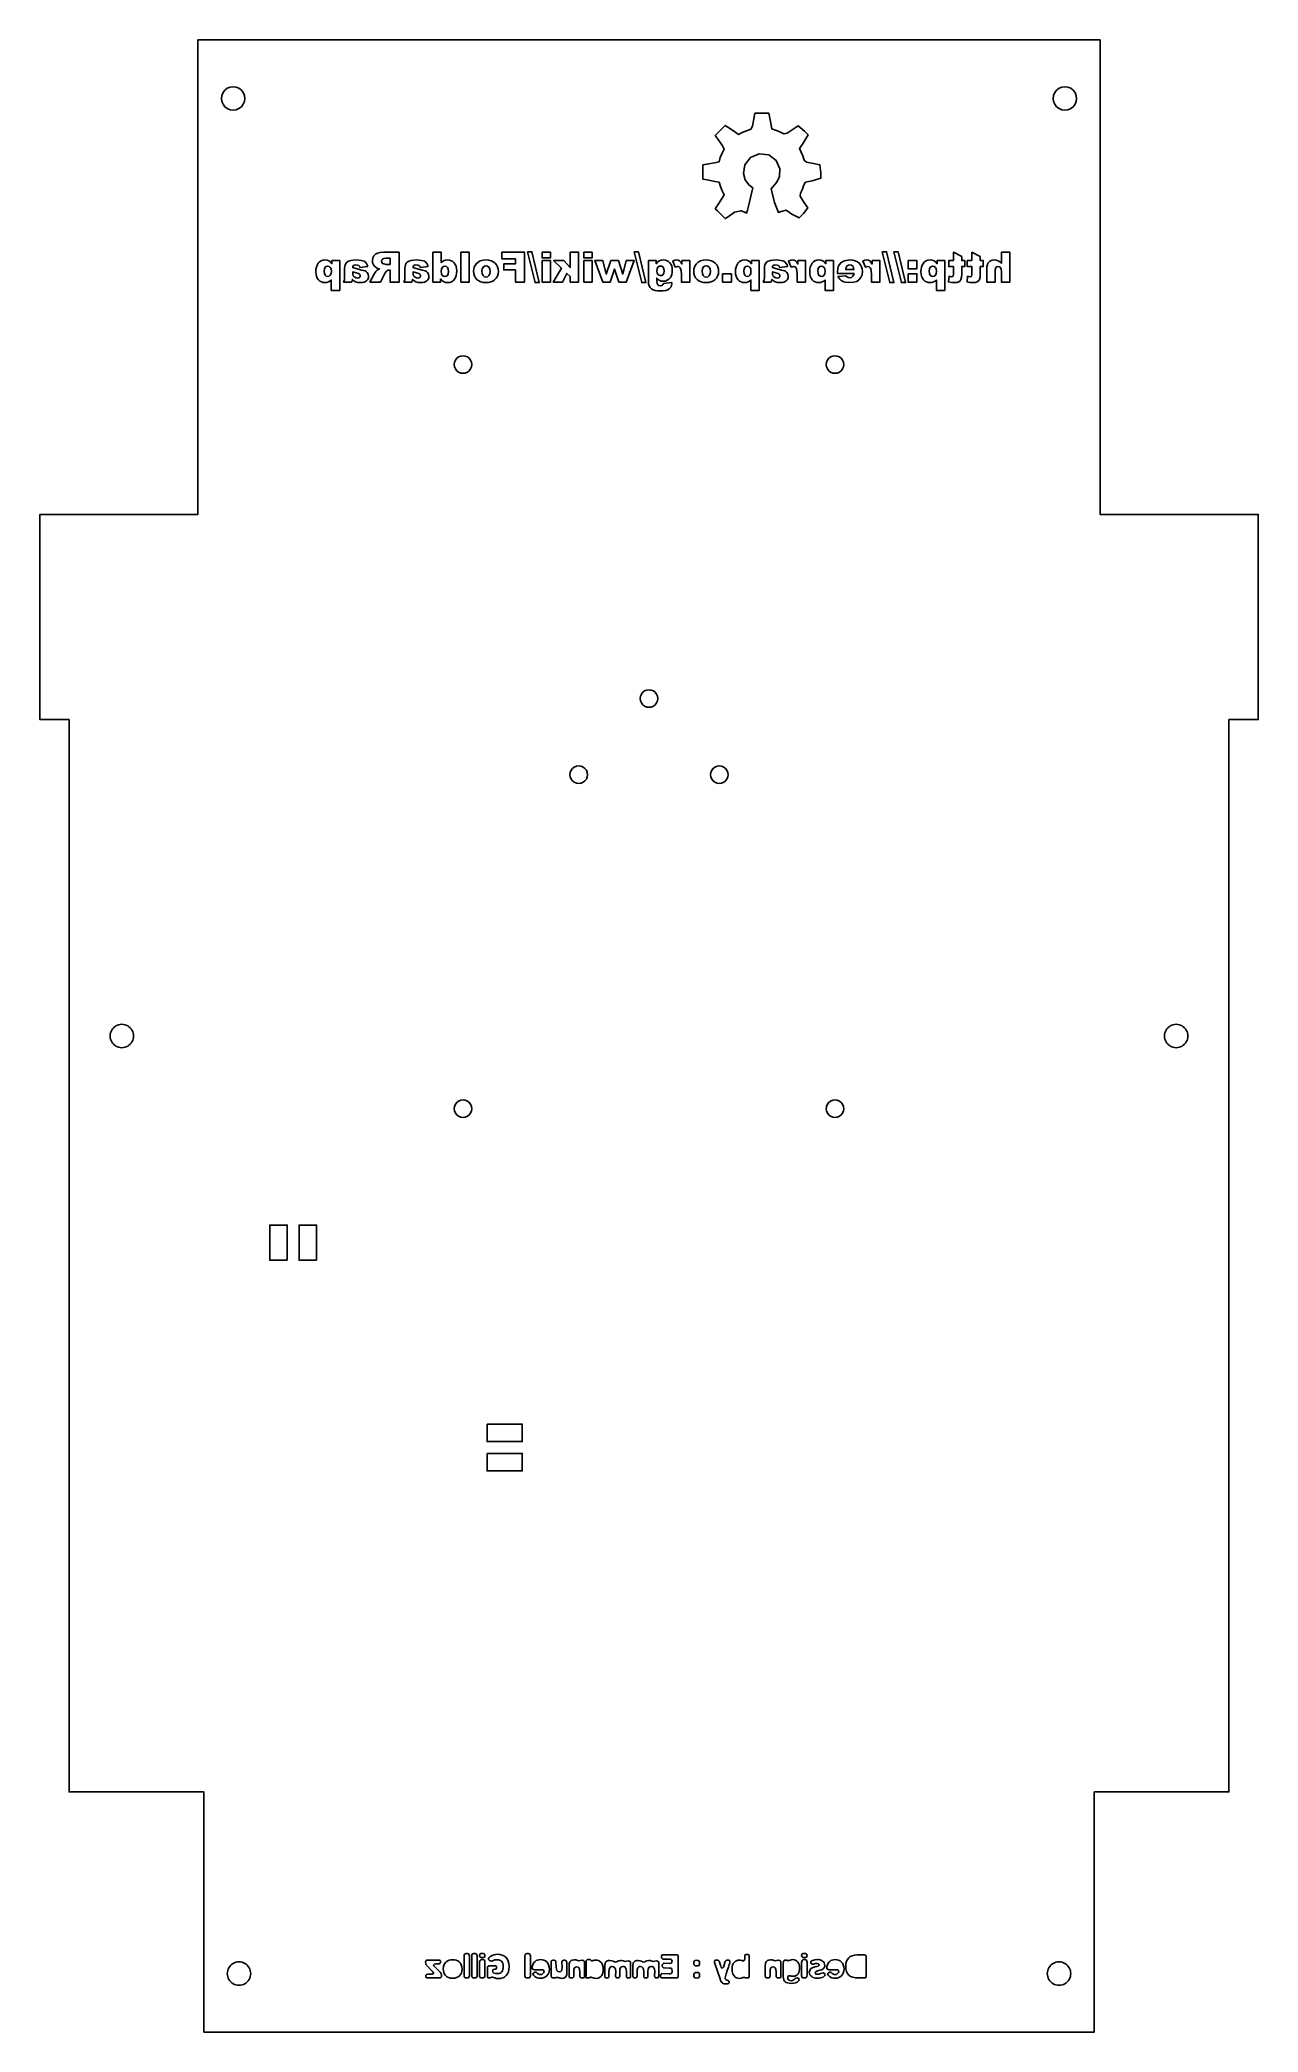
# Model space of a CAD drawing. Header units: metres. Extents: x -278 to -70, y 1279 to 1619.
import ezdxf

# ---------------------------------------------------------------- set-up
doc = ezdxf.new("R2010")
doc.units = ezdxf.units.M

msp = doc.modelspace()

# ---------------------------------------------------------------- linework, layer by layer
at = {"layer": 'COMPONENT0'}
for p, q in [((-205.82, 1292.03, 0), (-205.94, 1291.95, 0)), ((-205.66, 1292.06, 0), (-205.82, 1292.03, 0)), ((-205.47, 1292.06, 0), (-205.66, 1292.06, 0)), ((-205.32, 1292.03, 0), (-205.47, 1292.06, 0)), ((-205.21, 1291.95, 0), (-205.32, 1292.03, 0)), ((-204.51, 1292.03, 0), (-204.62, 1291.95, 0)), ((-204.34, 1292.06, 0), (-204.51, 1292.03, 0)), ((-204.15, 1292.06, 0), (-204.34, 1292.06, 0)), ((-204.01, 1292.03, 0), (-204.15, 1292.06, 0)), ((-203.9, 1291.95, 0), (-204.01, 1292.03, 0)), ((-195.42, 1292.03, 0), (-195.54, 1291.95, 0)), ((-195.25, 1292.06, 0), (-195.42, 1292.03, 0)), ((-195.07, 1292.06, 0), (-195.25, 1292.06, 0)), ((-194.92, 1292.03, 0), (-195.07, 1292.06, 0)), ((-194.81, 1291.95, 0), (-194.92, 1292.03, 0)), ((-212.56, 1290.76, 0), (-212.59, 1290.61, 0)), ((-212.59, 1290.61, 0), (-212.57, 1290.38, 0)), ((-212.57, 1290.38, 0), (-212.53, 1290.22, 0)), ((-212.49, 1290.86, 0), (-212.56, 1290.76, 0)), ((-212.53, 1290.22, 0), (-212.45, 1290.09, 0)), ((-212.37, 1290.92, 0), (-212.49, 1290.86, 0)), ((-212.45, 1290.09, 0), (-212.33, 1289.97, 0)), ((-212.23, 1290.94, 0), (-212.37, 1290.92, 0)), ((-212.33, 1289.97, 0), (-211.62, 1289.25, 0)), ((-210.38, 1290.94, 0), (-212.23, 1290.94, 0)), ((-211.62, 1289.25, 0), (-211.34, 1288.95, 0)), ((-211.34, 1288.95, 0), (-211.25, 1288.78, 0)), ((-211.27, 1288.67, 0), (-211.33, 1288.6, 0)), ((-211.25, 1288.78, 0), (-211.27, 1288.67, 0)), ((-211.22, 1290.11, 0), (-211.19, 1290.2, 0)), ((-211.19, 1289.97, 0), (-211.22, 1290.11, 0)), ((-211.19, 1290.2, 0), (-211.11, 1290.26, 0)), ((-211.09, 1289.85, 0), (-211.19, 1289.97, 0)), ((-211.11, 1290.26, 0), (-210.84, 1290.31, 0)), ((-210.13, 1288.88, 0), (-211.09, 1289.85, 0)), ((-210.84, 1290.31, 0), (-210.41, 1290.31, 0)), ((-210.41, 1290.31, 0), (-210.29, 1290.33, 0)), ((-210.24, 1290.92, 0), (-210.38, 1290.94, 0)), ((-210.29, 1290.33, 0), (-210.16, 1290.38, 0)), ((-210.13, 1290.85, 0), (-210.24, 1290.92, 0)), ((-210.16, 1290.38, 0), (-210.07, 1290.47, 0)), ((-210.07, 1290.75, 0), (-210.13, 1290.85, 0)), ((-209.93, 1288.63, 0), (-210.13, 1288.88, 0)), ((-210.04, 1290.62, 0), (-210.07, 1290.75, 0)), ((-210.07, 1290.47, 0), (-210.04, 1290.62, 0)), ((-209.87, 1288.4, 0), (-209.93, 1288.63, 0)), ((-206.01, 1291.82, 0), (-206.03, 1291.63, 0)), ((-206.03, 1291.63, 0), (-206.03, 1288.27, 0)), ((-205.94, 1291.95, 0), (-206.01, 1291.82, 0)), ((-205.14, 1291.83, 0), (-205.21, 1291.95, 0)), ((-205.12, 1291.68, 0), (-205.14, 1291.83, 0)), ((-205.12, 1288.33, 0), (-205.12, 1291.68, 0)), ((-204.69, 1291.82, 0), (-204.72, 1291.63, 0)), ((-204.72, 1291.63, 0), (-204.72, 1288.27, 0)), ((-204.62, 1291.95, 0), (-204.69, 1291.82, 0)), ((-203.83, 1291.83, 0), (-203.9, 1291.95, 0)), ((-203.8, 1291.68, 0), (-203.83, 1291.83, 0)), ((-203.8, 1288.33, 0), (-203.8, 1291.68, 0)), ((-203.38, 1290.73, 0), (-203.4, 1290.51, 0)), ((-203.4, 1290.51, 0), (-203.4, 1288.31, 0)), ((-203.3, 1290.89, 0), (-203.38, 1290.73, 0)), ((-203.19, 1290.99, 0), (-203.3, 1290.89, 0)), ((-203.02, 1291.02, 0), (-203.19, 1290.99, 0)), ((-202.81, 1291.02, 0), (-203.02, 1291.02, 0)), ((-202.67, 1290.99, 0), (-202.81, 1291.02, 0)), ((-202.56, 1290.91, 0), (-202.67, 1290.99, 0)), ((-202.48, 1290.77, 0), (-202.56, 1290.91, 0)), ((-202.46, 1290.6, 0), (-202.48, 1290.77, 0)), ((-202.46, 1288.41, 0), (-202.46, 1290.6, 0)), ((-195.61, 1291.82, 0), (-195.63, 1291.63, 0)), ((-195.63, 1291.63, 0), (-195.63, 1288.27, 0)), ((-195.54, 1291.95, 0), (-195.61, 1291.82, 0)), ((-194.74, 1291.83, 0), (-194.81, 1291.95, 0)), ((-194.71, 1291.68, 0), (-194.74, 1291.83, 0)), ((-194.71, 1288.33, 0), (-194.71, 1291.68, 0)), ((-172.31, 1291.68, 0), (-172.33, 1291.54, 0)), ((-172.33, 1291.54, 0), (-172.32, 1291.39, 0)), ((-172.18, 1288.63, 0), (-172.33, 1288.59, 0)), ((-172.32, 1291.39, 0), (-172.26, 1291.26, 0)), ((-172.25, 1291.78, 0), (-172.31, 1291.68, 0)), ((-172.26, 1291.26, 0), (-172.16, 1291.16, 0)), ((-172.14, 1291.84, 0), (-172.25, 1291.78, 0)), ((-172.18, 1290.13, 0), (-172.2, 1289.98, 0)), ((-172.2, 1289.98, 0), (-172.18, 1289.84, 0)), ((-172.11, 1290.27, 0), (-172.18, 1290.13, 0)), ((-172.18, 1289.84, 0), (-172.11, 1289.72, 0)), ((-171.02, 1288.61, 0), (-172.18, 1288.63, 0)), ((-172.16, 1291.16, 0), (-172.01, 1291.12, 0)), ((-171.98, 1291.86, 0), (-172.14, 1291.84, 0)), ((-171.99, 1290.37, 0), (-172.11, 1290.27, 0)), ((-172.11, 1289.72, 0), (-171.99, 1289.64, 0)), ((-172.01, 1291.12, 0), (-171, 1291.1, 0)), ((-171.84, 1290.4, 0), (-171.99, 1290.37, 0)), ((-171.99, 1289.64, 0), (-171.84, 1289.61, 0)), ((-169.8, 1291.86, 0), (-171.98, 1291.86, 0)), ((-170.95, 1290.38, 0), (-171.84, 1290.4, 0)), ((-171.84, 1289.61, 0), (-170.95, 1289.59, 0)), ((-170.81, 1288.62, 0), (-171.02, 1288.61, 0)), ((-171, 1291.1, 0), (-170.81, 1291.09, 0)), ((-170.75, 1290.4, 0), (-170.95, 1290.38, 0)), ((-170.95, 1289.59, 0), (-170.74, 1289.56, 0)), ((-170.81, 1291.09, 0), (-170.66, 1291.04, 0)), ((-170.64, 1288.66, 0), (-170.81, 1288.62, 0)), ((-170.62, 1290.46, 0), (-170.75, 1290.4, 0)), ((-170.74, 1289.56, 0), (-170.6, 1289.49, 0)), ((-170.66, 1291.04, 0), (-170.55, 1290.94, 0)), ((-170.54, 1288.76, 0), (-170.64, 1288.66, 0)), ((-170.54, 1290.57, 0), (-170.62, 1290.46, 0)), ((-170.6, 1289.49, 0), (-170.53, 1289.35, 0)), ((-170.55, 1290.94, 0), (-170.51, 1290.76, 0)), ((-170.51, 1290.76, 0), (-170.54, 1290.57, 0)), ((-170.5, 1288.95, 0), (-170.54, 1288.76, 0)), ((-170.53, 1289.35, 0), (-170.5, 1289.12, 0)), ((-170.5, 1289.12, 0), (-170.5, 1288.95, 0)), ((-169.65, 1291.84, 0), (-169.8, 1291.86, 0)), ((-169.54, 1291.76, 0), (-169.65, 1291.84, 0)), ((-169.48, 1291.65, 0), (-169.54, 1291.76, 0)), ((-169.46, 1291.48, 0), (-169.48, 1291.65, 0)), ((-169.46, 1288.3, 0), (-169.46, 1291.48, 0)), ((-148.38, 1290.73, 0), (-148.4, 1290.51, 0)), ((-148.4, 1290.51, 0), (-148.4, 1288.31, 0)), ((-148.31, 1290.89, 0), (-148.38, 1290.73, 0)), ((-148.19, 1290.99, 0), (-148.31, 1290.89, 0)), ((-148.03, 1291.02, 0), (-148.19, 1290.99, 0)), ((-147.82, 1291.02, 0), (-148.03, 1291.02, 0)), ((-147.67, 1290.99, 0), (-147.82, 1291.02, 0)), ((-147.56, 1290.91, 0), (-147.67, 1290.99, 0)), ((-147.49, 1290.77, 0), (-147.56, 1290.91, 0)), ((-147.47, 1290.6, 0), (-147.49, 1290.77, 0)), ((-147.47, 1288.41, 0), (-147.47, 1290.6, 0)), ((-140.84, 1290.37, 0), (-140.87, 1289.94, 0)), ((-140.87, 1289.94, 0), (-140.84, 1289.44, 0)), ((-140.75, 1290.74, 0), (-140.84, 1290.37, 0)), ((-140.84, 1289.44, 0), (-140.75, 1289.01, 0)), ((-140.59, 1291.06, 0), (-140.75, 1290.74, 0)), ((-140.75, 1289.01, 0), (-140.58, 1288.65, 0)), ((-140.36, 1291.33, 0), (-140.59, 1291.06, 0)), ((-140.58, 1288.65, 0), (-140.35, 1288.37, 0)), ((-140.08, 1291.55, 0), (-140.36, 1291.33, 0)), ((-139.75, 1291.7, 0), (-140.08, 1291.55, 0)), ((-139.36, 1291.79, 0), (-139.75, 1291.7, 0)), ((-138.91, 1291.82, 0), (-139.36, 1291.79, 0)), ((-137.71, 1291.82, 0), (-138.91, 1291.82, 0)), ((-137.56, 1291.8, 0), (-137.71, 1291.82, 0)), ((-137.46, 1291.73, 0), (-137.56, 1291.8, 0)), ((-137.4, 1291.62, 0), (-137.46, 1291.73, 0)), ((-137.38, 1291.47, 0), (-137.4, 1291.62, 0)), ((-137.38, 1288.34, 0), (-137.38, 1291.47, 0)), ((-212.56, 1288.34, 0), (-212.58, 1288.21, 0)), ((-212.58, 1288.21, 0), (-212.55, 1288.07, 0)), ((-212.49, 1288.44, 0), (-212.56, 1288.34, 0)), ((-212.55, 1288.07, 0), (-212.47, 1287.98, 0)), ((-212.38, 1288.51, 0), (-212.49, 1288.44, 0)), ((-212.47, 1287.98, 0), (-212.34, 1287.92, 0)), ((-212.23, 1288.54, 0), (-212.38, 1288.51, 0)), ((-212.34, 1287.92, 0), (-212.16, 1287.9, 0)), ((-211.58, 1288.54, 0), (-212.23, 1288.54, 0)), ((-212.16, 1287.9, 0), (-210.23, 1287.9, 0)), ((-211.44, 1288.55, 0), (-211.58, 1288.54, 0)), ((-211.33, 1288.6, 0), (-211.44, 1288.55, 0)), ((-210.23, 1287.9, 0), (-210.09, 1287.92, 0)), ((-210.09, 1287.92, 0), (-209.97, 1287.98, 0)), ((-209.97, 1287.98, 0), (-209.89, 1288.08, 0)), ((-209.89, 1288.08, 0), (-209.87, 1288.23, 0)), ((-209.87, 1288.23, 0), (-209.87, 1288.4, 0)), ((-206.03, 1288.27, 0), (-206, 1288.11, 0)), ((-206, 1288.11, 0), (-205.92, 1287.99, 0)), ((-205.92, 1287.99, 0), (-205.79, 1287.92, 0)), ((-205.79, 1287.92, 0), (-205.6, 1287.9, 0)), ((-205.6, 1287.9, 0), (-205.37, 1287.92, 0)), ((-205.37, 1287.92, 0), (-205.22, 1288, 0)), ((-205.22, 1288, 0), (-205.14, 1288.13, 0)), ((-205.14, 1288.13, 0), (-205.12, 1288.33, 0)), ((-204.72, 1288.27, 0), (-204.69, 1288.11, 0)), ((-204.69, 1288.11, 0), (-204.61, 1287.99, 0)), ((-204.61, 1287.99, 0), (-204.47, 1287.92, 0)), ((-204.47, 1287.92, 0), (-204.28, 1287.9, 0)), ((-204.28, 1287.9, 0), (-204.06, 1287.92, 0)), ((-204.06, 1287.92, 0), (-203.91, 1288, 0)), ((-203.91, 1288, 0), (-203.83, 1288.13, 0)), ((-203.83, 1288.13, 0), (-203.8, 1288.33, 0)), ((-203.4, 1288.31, 0), (-203.37, 1288.13, 0)), ((-203.37, 1288.13, 0), (-203.28, 1288, 0)), ((-203.28, 1288, 0), (-203.13, 1287.92, 0)), ((-203.13, 1287.92, 0), (-202.93, 1287.89, 0)), ((-202.93, 1287.89, 0), (-202.68, 1287.92, 0)), ((-202.68, 1287.92, 0), (-202.55, 1288.02, 0)), ((-202.55, 1288.02, 0), (-202.48, 1288.18, 0)), ((-202.48, 1288.18, 0), (-202.46, 1288.41, 0)), ((-195.63, 1288.27, 0), (-195.6, 1288.11, 0)), ((-195.6, 1288.11, 0), (-195.52, 1287.99, 0)), ((-195.52, 1287.99, 0), (-195.39, 1287.92, 0)), ((-195.39, 1287.92, 0), (-195.2, 1287.9, 0)), ((-195.2, 1287.9, 0), (-194.97, 1287.92, 0)), ((-194.97, 1287.92, 0), (-194.82, 1288, 0)), ((-194.82, 1288, 0), (-194.74, 1288.13, 0)), ((-194.74, 1288.13, 0), (-194.71, 1288.33, 0)), ((-172.49, 1288.34, 0), (-172.51, 1288.19, 0)), ((-172.51, 1288.19, 0), (-172.48, 1288.06, 0)), ((-172.43, 1288.49, 0), (-172.49, 1288.34, 0)), ((-172.48, 1288.06, 0), (-172.4, 1287.96, 0)), ((-172.33, 1288.59, 0), (-172.43, 1288.49, 0)), ((-172.4, 1287.96, 0), (-172.26, 1287.9, 0)), ((-172.26, 1287.9, 0), (-172.06, 1287.89, 0)), ((-172.06, 1287.89, 0), (-169.82, 1287.89, 0)), ((-169.82, 1287.89, 0), (-169.66, 1287.91, 0)), ((-169.66, 1287.91, 0), (-169.55, 1287.98, 0)), ((-169.55, 1287.98, 0), (-169.48, 1288.11, 0)), ((-169.48, 1288.11, 0), (-169.46, 1288.3, 0)), ((-148.4, 1288.31, 0), (-148.37, 1288.13, 0)), ((-148.37, 1288.13, 0), (-148.29, 1288, 0)), ((-148.29, 1288, 0), (-148.14, 1287.92, 0)), ((-148.14, 1287.92, 0), (-147.93, 1287.89, 0)), ((-147.93, 1287.89, 0), (-147.69, 1287.92, 0)), ((-147.69, 1287.92, 0), (-147.55, 1288.02, 0)), ((-147.55, 1288.02, 0), (-147.49, 1288.18, 0)), ((-147.49, 1288.18, 0), (-147.47, 1288.41, 0)), ((-140.35, 1288.37, 0), (-140.04, 1288.16, 0)), ((-140.04, 1288.16, 0), (-139.65, 1288.01, 0)), ((-139.65, 1288.01, 0), (-139.19, 1287.92, 0)), ((-139.19, 1287.92, 0), (-138.64, 1287.89, 0)), ((-138.64, 1287.89, 0), (-137.73, 1287.89, 0)), ((-137.73, 1287.89, 0), (-137.57, 1287.91, 0)), ((-137.57, 1287.91, 0), (-137.46, 1287.98, 0)), ((-137.46, 1287.98, 0), (-137.4, 1288.12, 0)), ((-137.4, 1288.12, 0), (-137.38, 1288.34, 0))]:
    msp.add_line(p, q, dxfattribs=at)
for points in [[(-203.35, 1291.55, 0), (-203.39, 1291.74, 0), (-203.36, 1291.88, 0), (-203.28, 1291.99, 0), (-203.14, 1292.06, 0), (-202.92, 1292.09, 0), (-202.74, 1292.07, 0), (-202.6, 1292.01, 0), (-202.49, 1291.9, 0), (-202.46, 1291.71, 0), (-202.49, 1291.57, 0), (-202.56, 1291.46, 0), (-202.7, 1291.39, 0), (-202.92, 1291.36, 0), (-203.1, 1291.38, 0), (-203.25, 1291.44, 0), (-203.35, 1291.55, 0)], [(-148.36, 1291.55, 0), (-148.39, 1291.74, 0), (-148.37, 1291.88, 0), (-148.29, 1291.99, 0), (-148.14, 1292.06, 0), (-147.92, 1292.09, 0), (-147.75, 1292.07, 0), (-147.6, 1292.01, 0), (-147.5, 1291.9, 0), (-147.47, 1291.71, 0), (-147.49, 1291.57, 0), (-147.57, 1291.46, 0), (-147.7, 1291.39, 0), (-147.92, 1291.36, 0), (-148.1, 1291.38, 0), (-148.25, 1291.44, 0), (-148.36, 1291.55, 0)], [(-209.56, 1289.11, 0), (-209.59, 1289.44, 0), (-209.55, 1289.84, 0), (-209.44, 1290.17, 0), (-209.27, 1290.45, 0), (-209.06, 1290.66, 0), (-208.81, 1290.82, 0), (-208.54, 1290.93, 0), (-208.25, 1290.99, 0), (-207.97, 1291.01, 0), (-207.66, 1290.99, 0), (-207.37, 1290.92, 0), (-207.1, 1290.8, 0), (-206.86, 1290.63, 0), (-206.65, 1290.41, 0), (-206.5, 1290.14, 0), (-206.4, 1289.81, 0), (-206.36, 1289.43, 0), (-206.39, 1289.06, 0), (-206.48, 1288.74, 0), (-206.63, 1288.47, 0), (-206.82, 1288.25, 0), (-207.05, 1288.07, 0), (-207.32, 1287.95, 0), (-207.62, 1287.87, 0), (-207.94, 1287.85, 0), (-208.33, 1287.88, 0), (-208.67, 1287.97, 0), (-208.95, 1288.11, 0), (-209.18, 1288.31, 0), (-209.36, 1288.54, 0), (-209.48, 1288.81, 0), (-209.56, 1289.11, 0)], [(-201.86, 1291.07, 0), (-201.88, 1291.15, 0), (-201.85, 1291.23, 0), (-201.77, 1291.35, 0), (-201.64, 1291.48, 0), (-201.46, 1291.61, 0), (-201.23, 1291.73, 0), (-200.95, 1291.83, 0), (-200.62, 1291.91, 0), (-200.25, 1291.93, 0), (-199.89, 1291.9, 0), (-199.53, 1291.81, 0), (-199.21, 1291.66, 0), (-198.92, 1291.44, 0), (-198.68, 1291.15, 0), (-198.49, 1290.79, 0), (-198.37, 1290.36, 0), (-198.33, 1289.86, 0), (-198.36, 1289.36, 0), (-198.46, 1288.94, 0), (-198.62, 1288.58, 0), (-198.84, 1288.29, 0), (-199.11, 1288.06, 0), (-199.42, 1287.91, 0), (-199.78, 1287.81, 0), (-200.18, 1287.78, 0), (-200.52, 1287.82, 0), (-200.78, 1287.91, 0), (-200.99, 1288, 0), (-201.19, 1288.04, 0), (-201.31, 1288.01, 0), (-201.43, 1287.96, 0), (-201.57, 1287.92, 0), (-201.74, 1287.9, 0), (-201.85, 1287.92, 0), (-201.94, 1287.97, 0), (-202, 1288.07, 0), (-202.02, 1288.2, 0), (-202.02, 1289.6, 0), (-202, 1289.76, 0), (-201.94, 1289.88, 0), (-201.84, 1289.95, 0), (-201.7, 1289.97, 0), (-200.82, 1289.97, 0), (-200.66, 1289.95, 0), (-200.54, 1289.9, 0), (-200.47, 1289.81, 0), (-200.45, 1289.68, 0), (-200.47, 1289.56, 0), (-200.53, 1289.48, 0), (-200.66, 1289.42, 0), (-200.85, 1289.39, 0), (-201.05, 1289.34, 0), (-201.13, 1289.26, 0), (-201.15, 1289.16, 0), (-201.14, 1289.07, 0), (-201.09, 1288.88, 0), (-200.93, 1288.74, 0), (-200.68, 1288.66, 0), (-200.33, 1288.63, 0), (-200.08, 1288.65, 0), (-199.87, 1288.71, 0), (-199.7, 1288.8, 0), (-199.57, 1288.93, 0), (-199.47, 1289.11, 0), (-199.41, 1289.33, 0), (-199.37, 1289.6, 0), (-199.35, 1289.91, 0), (-199.37, 1290.18, 0), (-199.43, 1290.42, 0), (-199.51, 1290.61, 0), (-199.63, 1290.76, 0), (-199.78, 1290.87, 0), (-199.95, 1290.95, 0), (-200.14, 1290.99, 0), (-200.35, 1291.01, 0), (-200.76, 1290.97, 0), (-201.01, 1290.9, 0), (-201.18, 1290.82, 0), (-201.36, 1290.79, 0), (-201.5, 1290.82, 0), (-201.67, 1290.89, 0), (-201.82, 1291, 0), (-201.86, 1291.07, 0)], [(-194.37, 1289.48, 0), (-194.39, 1289.65, 0), (-194.37, 1289.84, 0), (-194.3, 1290.11, 0), (-194.15, 1290.43, 0), (-194.04, 1290.59, 0), (-193.89, 1290.73, 0), (-193.71, 1290.85, 0), (-193.5, 1290.95, 0), (-193.25, 1291.01, 0), (-192.95, 1291.04, 0), (-192.67, 1291.01, 0), (-192.4, 1290.94, 0), (-192.14, 1290.83, 0), (-191.92, 1290.66, 0), (-191.73, 1290.43, 0), (-191.59, 1290.14, 0), (-191.49, 1289.8, 0), (-191.46, 1289.38, 0), (-191.49, 1289.03, 0), (-191.57, 1288.72, 0), (-191.71, 1288.46, 0), (-191.89, 1288.24, 0), (-192.11, 1288.07, 0), (-192.37, 1287.95, 0), (-192.65, 1287.88, 0), (-192.96, 1287.86, 0), (-193.27, 1287.88, 0), (-193.54, 1287.94, 0), (-193.76, 1288.04, 0), (-193.94, 1288.14, 0), (-194.18, 1288.38, 0), (-194.26, 1288.57, 0), (-194.23, 1288.68, 0), (-194.13, 1288.77, 0), (-194, 1288.85, 0), (-193.86, 1288.88, 0), (-193.76, 1288.86, 0), (-193.66, 1288.81, 0), (-193.49, 1288.67, 0), (-193.28, 1288.53, 0), (-193.14, 1288.48, 0), (-192.97, 1288.47, 0), (-192.75, 1288.51, 0), (-192.55, 1288.64, 0), (-192.42, 1288.81, 0), (-192.36, 1289.01, 0), (-192.39, 1289.14, 0), (-192.47, 1289.23, 0), (-192.59, 1289.29, 0), (-192.77, 1289.31, 0), (-193.72, 1289.31, 0), (-193.99, 1289.31, 0), (-194.17, 1289.33, 0), (-194.3, 1289.38, 0), (-194.37, 1289.48, 0)], [(-189.16, 1287.84, 0), (-189.37, 1287.82, 0), (-189.64, 1287.84, 0), (-189.81, 1287.9, 0), (-189.96, 1287.95, 0), (-190.17, 1287.97, 0), (-190.31, 1287.96, 0), (-190.41, 1287.94, 0), (-190.54, 1287.91, 0), (-190.73, 1287.9, 0), (-190.9, 1287.92, 0), (-191.03, 1287.98, 0), (-191.12, 1288.08, 0), (-191.15, 1288.23, 0), (-191.15, 1290.55, 0), (-191.13, 1290.71, 0), (-191.07, 1290.83, 0), (-190.97, 1290.89, 0), (-190.82, 1290.92, 0), (-190.69, 1290.92, 0), (-190.53, 1290.9, 0), (-190.42, 1290.83, 0), (-190.35, 1290.73, 0), (-190.33, 1290.59, 0), (-190.31, 1289.79, 0), (-190.27, 1289.42, 0), (-190.17, 1289.15, 0), (-190.09, 1289.06, 0), (-190, 1288.99, 0), (-189.76, 1288.94, 0), (-189.53, 1288.99, 0), (-189.45, 1289.04, 0), (-189.39, 1289.13, 0), (-189.31, 1289.36, 0), (-189.29, 1289.69, 0), (-189.31, 1290.59, 0), (-189.29, 1290.74, 0), (-189.21, 1290.84, 0), (-189.11, 1290.9, 0), (-188.98, 1290.92, 0), (-188.79, 1290.92, 0), (-188.68, 1290.9, 0), (-188.58, 1290.83, 0), (-188.51, 1290.73, 0), (-188.49, 1290.59, 0), (-188.49, 1288.69, 0), (-188.5, 1288.5, 0), (-188.54, 1288.33, 0), (-188.61, 1288.18, 0), (-188.71, 1288.05, 0), (-188.84, 1287.95, 0), (-188.99, 1287.88, 0), (-189.16, 1287.84, 0)], [(-187.58, 1290.94, 0), (-187.21, 1290.99, 0), (-186.95, 1290.97, 0), (-186.77, 1290.92, 0), (-186.61, 1290.86, 0), (-186.43, 1290.84, 0), (-186.17, 1290.88, 0), (-185.86, 1290.92, 0), (-185.68, 1290.9, 0), (-185.55, 1290.84, 0), (-185.47, 1290.73, 0), (-185.44, 1290.58, 0), (-185.44, 1288.26, 0), (-185.47, 1288.1, 0), (-185.53, 1287.98, 0), (-185.64, 1287.92, 0), (-185.77, 1287.9, 0), (-185.9, 1287.9, 0), (-186.04, 1287.92, 0), (-186.16, 1287.98, 0), (-186.24, 1288.08, 0), (-186.27, 1288.23, 0), (-186.27, 1288.96, 0), (-186.3, 1289.33, 0), (-186.4, 1289.6, 0), (-186.47, 1289.69, 0), (-186.56, 1289.76, 0), (-186.79, 1289.81, 0), (-187.01, 1289.76, 0), (-187.16, 1289.61, 0), (-187.26, 1289.35, 0), (-187.29, 1289, 0), (-187.28, 1288.23, 0), (-187.31, 1288.08, 0), (-187.38, 1287.98, 0), (-187.48, 1287.92, 0), (-187.61, 1287.9, 0), (-187.74, 1287.9, 0), (-187.88, 1287.92, 0), (-188, 1287.98, 0), (-188.08, 1288.08, 0), (-188.1, 1288.23, 0), (-188.1, 1290.05, 0), (-188.09, 1290.29, 0), (-188.04, 1290.49, 0), (-187.97, 1290.65, 0), (-187.86, 1290.78, 0), (-187.73, 1290.87, 0), (-187.58, 1290.94, 0)], [(-184.19, 1288, 0), (-184.39, 1288.03, 0), (-184.49, 1288.01, 0), (-184.56, 1287.96, 0), (-184.65, 1287.91, 0), (-184.82, 1287.89, 0), (-185.08, 1287.89, 0), (-185.19, 1287.93, 0), (-185.21, 1288.04, 0), (-185.2, 1288.27, 0), (-185.17, 1290.86, 0), (-185.13, 1290.87, 0), (-185.05, 1290.94, 0), (-184.95, 1291.02, 0), (-184.88, 1291.05, 0), (-184.63, 1291.05, 0), (-184.54, 1291.04, 0), (-184.43, 1290.99, 0), (-184.39, 1290.94, 0), (-184.37, 1290.88, 0), (-184.34, 1290.85, 0), (-184.29, 1290.84, 0), (-184.22, 1290.84, 0), (-184.18, 1290.84, 0), (-184.04, 1290.85, 0), (-183.9, 1290.88, 0), (-183.73, 1290.91, 0), (-183.5, 1290.93, 0), (-183.31, 1290.91, 0), (-183.1, 1290.86, 0), (-182.88, 1290.77, 0), (-182.69, 1290.62, 0), (-182.52, 1290.41, 0), (-182.37, 1290.14, 0), (-182.28, 1289.8, 0), (-182.25, 1289.37, 0), (-182.28, 1288.94, 0), (-182.38, 1288.6, 0), (-182.52, 1288.33, 0), (-182.7, 1288.12, 0), (-182.89, 1287.98, 0), (-183.11, 1287.88, 0), (-183.51, 1287.82, 0), (-183.79, 1287.85, 0), (-184, 1287.93, 0), (-184.19, 1288, 0)], [(-181.99, 1288.07, 0), (-182.01, 1288.21, 0), (-182.01, 1290.03, 0), (-181.96, 1290.4, 0), (-181.89, 1290.54, 0), (-181.8, 1290.66, 0), (-181.68, 1290.76, 0), (-181.53, 1290.83, 0), (-181.34, 1290.87, 0), (-181.13, 1290.88, 0), (-180.8, 1290.84, 0), (-180.55, 1290.75, 0), (-180.35, 1290.65, 0), (-180.17, 1290.61, 0), (-179.98, 1290.65, 0), (-179.8, 1290.75, 0), (-179.58, 1290.84, 0), (-179.3, 1290.88, 0), (-179.07, 1290.86, 0), (-178.88, 1290.81, 0), (-178.71, 1290.75, 0), (-178.53, 1290.73, 0), (-178.27, 1290.77, 0), (-177.97, 1290.81, 0), (-177.81, 1290.79, 0), (-177.69, 1290.73, 0), (-177.62, 1290.63, 0), (-177.6, 1290.49, 0), (-177.6, 1288.24, 0), (-177.62, 1288.09, 0), (-177.69, 1287.99, 0), (-177.8, 1287.92, 0), (-177.95, 1287.9, 0), (-178.11, 1287.92, 0), (-178.22, 1287.98, 0), (-178.28, 1288.07, 0), (-178.3, 1288.21, 0), (-178.29, 1289.04, 0), (-178.33, 1289.38, 0), (-178.44, 1289.64, 0), (-178.52, 1289.74, 0), (-178.62, 1289.81, 0), (-178.74, 1289.85, 0), (-178.88, 1289.86, 0), (-179.12, 1289.81, 0), (-179.22, 1289.75, 0), (-179.3, 1289.66, 0), (-179.41, 1289.41, 0), (-179.44, 1289.08, 0), (-179.45, 1288.21, 0), (-179.47, 1288.07, 0), (-179.54, 1287.98, 0), (-179.65, 1287.92, 0), (-179.8, 1287.9, 0), (-179.96, 1287.92, 0), (-180.07, 1287.98, 0), (-180.13, 1288.07, 0), (-180.16, 1288.21, 0), (-180.14, 1289.01, 0), (-180.19, 1289.39, 0), (-180.24, 1289.53, 0), (-180.31, 1289.65, 0), (-180.5, 1289.8, 0), (-180.73, 1289.85, 0), (-180.86, 1289.84, 0), (-180.97, 1289.79, 0), (-181.07, 1289.72, 0), (-181.15, 1289.62, 0), (-181.26, 1289.34, 0), (-181.29, 1288.97, 0), (-181.3, 1288.21, 0), (-181.33, 1288.07, 0), (-181.39, 1287.98, 0), (-181.5, 1287.92, 0), (-181.66, 1287.9, 0), (-181.81, 1287.92, 0), (-181.92, 1287.98, 0), (-181.99, 1288.07, 0)], [(-177.18, 1288.07, 0), (-177.2, 1288.21, 0), (-177.2, 1290.03, 0), (-177.15, 1290.4, 0), (-177.08, 1290.54, 0), (-176.99, 1290.66, 0), (-176.87, 1290.76, 0), (-176.72, 1290.83, 0), (-176.54, 1290.87, 0), (-176.32, 1290.88, 0), (-175.99, 1290.84, 0), (-175.74, 1290.75, 0), (-175.54, 1290.65, 0), (-175.36, 1290.61, 0), (-175.17, 1290.65, 0), (-174.99, 1290.75, 0), (-174.77, 1290.84, 0), (-174.49, 1290.88, 0), (-174.26, 1290.86, 0), (-174.08, 1290.81, 0), (-173.9, 1290.75, 0), (-173.72, 1290.73, 0), (-173.46, 1290.77, 0), (-173.17, 1290.81, 0), (-173, 1290.79, 0), (-172.89, 1290.73, 0), (-172.82, 1290.63, 0), (-172.79, 1290.49, 0), (-172.79, 1288.24, 0), (-172.81, 1288.09, 0), (-172.88, 1287.99, 0), (-172.99, 1287.92, 0), (-173.14, 1287.9, 0), (-173.3, 1287.92, 0), (-173.41, 1287.98, 0), (-173.47, 1288.07, 0), (-173.5, 1288.21, 0), (-173.48, 1289.04, 0), (-173.52, 1289.38, 0), (-173.63, 1289.64, 0), (-173.71, 1289.74, 0), (-173.81, 1289.81, 0), (-173.93, 1289.85, 0), (-174.07, 1289.86, 0), (-174.32, 1289.81, 0), (-174.41, 1289.75, 0), (-174.49, 1289.66, 0), (-174.6, 1289.41, 0), (-174.63, 1289.08, 0), (-174.64, 1288.21, 0), (-174.67, 1288.07, 0), (-174.73, 1287.98, 0), (-174.84, 1287.92, 0), (-175, 1287.9, 0), (-175.15, 1287.92, 0), (-175.26, 1287.98, 0), (-175.33, 1288.07, 0), (-175.35, 1288.21, 0), (-175.34, 1289.01, 0), (-175.38, 1289.39, 0), (-175.43, 1289.53, 0), (-175.5, 1289.65, 0), (-175.69, 1289.8, 0), (-175.92, 1289.85, 0), (-176.05, 1289.84, 0), (-176.17, 1289.79, 0), (-176.26, 1289.72, 0), (-176.34, 1289.62, 0), (-176.45, 1289.34, 0), (-176.49, 1288.97, 0), (-176.5, 1288.21, 0), (-176.52, 1288.07, 0), (-176.59, 1287.98, 0), (-176.7, 1287.92, 0), (-176.85, 1287.9, 0), (-177, 1287.92, 0), (-177.11, 1287.98, 0), (-177.18, 1288.07, 0)], [(-166.77, 1290.22, 0), (-166.79, 1290.43, 0), (-166.77, 1290.65, 0), (-166.7, 1290.8, 0), (-166.56, 1290.89, 0), (-166.31, 1290.92, 0), (-166.07, 1290.89, 0), (-165.92, 1290.8, 0), (-165.85, 1290.65, 0), (-165.82, 1290.43, 0), (-165.85, 1290.18, 0), (-165.93, 1290.04, 0), (-166.09, 1289.97, 0), (-166.31, 1289.95, 0), (-166.56, 1289.98, 0), (-166.7, 1290.07, 0), (-166.77, 1290.22, 0)], [(-166.77, 1288.14, 0), (-166.79, 1288.36, 0), (-166.77, 1288.57, 0), (-166.7, 1288.72, 0), (-166.55, 1288.82, 0), (-166.3, 1288.85, 0), (-166.06, 1288.82, 0), (-165.91, 1288.72, 0), (-165.84, 1288.57, 0), (-165.82, 1288.36, 0), (-165.84, 1288.13, 0), (-165.92, 1287.99, 0), (-166.06, 1287.9, 0), (-166.31, 1287.87, 0), (-166.56, 1287.9, 0), (-166.7, 1287.99, 0), (-166.77, 1288.14, 0)], [(-160.63, 1290.68, 0), (-160.68, 1290.4, 0), (-160.75, 1290.18, 0), (-160.9, 1289.74, 0), (-161.08, 1289.17, 0), (-161.26, 1288.6, 0), (-161.4, 1288.14, 0), (-161.45, 1287.89, 0), (-161.43, 1287.77, 0), (-161.37, 1287.67, 0), (-161.26, 1287.58, 0), (-161.11, 1287.53, 0), (-160.97, 1287.48, 0), (-160.86, 1287.42, 0), (-160.79, 1287.32, 0), (-160.77, 1287.2, 0), (-160.79, 1287.07, 0), (-160.86, 1286.97, 0), (-160.96, 1286.9, 0), (-161.09, 1286.88, 0), (-161.38, 1286.88, 0), (-161.64, 1286.91, 0), (-161.9, 1287.02, 0), (-162.02, 1287.13, 0), (-162.13, 1287.28, 0), (-162.24, 1287.47, 0), (-162.33, 1287.72, 0), (-163.26, 1290.53, 0), (-163.28, 1290.61, 0), (-163.28, 1290.72, 0), (-163.26, 1290.8, 0), (-163.21, 1290.87, 0), (-163.12, 1290.91, 0), (-163.02, 1290.93, 0), (-162.82, 1290.93, 0), (-162.67, 1290.91, 0), (-162.56, 1290.85, 0), (-162.47, 1290.75, 0), (-162.41, 1290.62, 0), (-162.2, 1289.93, 0), (-162.11, 1289.7, 0), (-162.05, 1289.62, 0), (-161.97, 1289.59, 0), (-161.9, 1289.6, 0), (-161.82, 1289.65, 0), (-161.74, 1289.74, 0), (-161.68, 1289.92, 0), (-161.48, 1290.55, 0), (-161.42, 1290.72, 0), (-161.34, 1290.84, 0), (-161.23, 1290.91, 0), (-161.1, 1290.93, 0), (-160.89, 1290.93, 0), (-160.77, 1290.91, 0), (-160.67, 1290.84, 0), (-160.63, 1290.68, 0)], [(-157.35, 1291.69, 0), (-157.33, 1291.54, 0), (-157.33, 1288.37, 0), (-157.35, 1288.13, 0), (-157.42, 1287.99, 0), (-157.54, 1287.92, 0), (-157.73, 1287.9, 0), (-157.88, 1287.91, 0), (-157.99, 1287.94, 0), (-158.09, 1287.97, 0), (-158.26, 1287.98, 0), (-158.43, 1287.96, 0), (-158.57, 1287.9, 0), (-158.73, 1287.85, 0), (-158.99, 1287.83, 0), (-159.26, 1287.85, 0), (-159.5, 1287.93, 0), (-159.72, 1288.06, 0), (-159.91, 1288.24, 0), (-160.07, 1288.46, 0), (-160.19, 1288.74, 0), (-160.26, 1289.08, 0), (-160.28, 1289.47, 0), (-160.26, 1289.81, 0), (-160.19, 1290.1, 0), (-160.08, 1290.35, 0), (-159.93, 1290.56, 0), (-159.75, 1290.72, 0), (-159.53, 1290.84, 0), (-159.29, 1290.91, 0), (-159.03, 1290.94, 0), (-158.81, 1290.91, 0), (-158.63, 1290.87, 0), (-158.49, 1290.83, 0), (-158.35, 1290.81, 0), (-158.24, 1290.83, 0), (-158.17, 1290.92, 0), (-158.12, 1291.04, 0), (-158.1, 1291.16, 0), (-158.1, 1291.54, 0), (-158.08, 1291.71, 0), (-158.02, 1291.82, 0), (-157.92, 1291.89, 0), (-157.81, 1291.91, 0), (-157.62, 1291.91, 0), (-157.49, 1291.88, 0), (-157.4, 1291.81, 0), (-157.35, 1291.69, 0)], [(-154.07, 1290.94, 0), (-153.71, 1290.99, 0), (-153.44, 1290.97, 0), (-153.26, 1290.92, 0), (-153.1, 1290.86, 0), (-152.92, 1290.84, 0), (-152.66, 1290.88, 0), (-152.35, 1290.92, 0), (-152.17, 1290.9, 0), (-152.04, 1290.84, 0), (-151.96, 1290.73, 0), (-151.94, 1290.58, 0), (-151.94, 1288.26, 0), (-151.96, 1288.1, 0), (-152.02, 1287.98, 0), (-152.13, 1287.92, 0), (-152.26, 1287.9, 0), (-152.39, 1287.9, 0), (-152.53, 1287.92, 0), (-152.65, 1287.98, 0), (-152.73, 1288.08, 0), (-152.76, 1288.23, 0), (-152.76, 1288.96, 0), (-152.8, 1289.33, 0), (-152.89, 1289.6, 0), (-152.96, 1289.69, 0), (-153.05, 1289.76, 0), (-153.28, 1289.81, 0), (-153.5, 1289.76, 0), (-153.65, 1289.61, 0), (-153.75, 1289.35, 0), (-153.78, 1289, 0), (-153.77, 1288.23, 0), (-153.8, 1288.08, 0), (-153.87, 1287.98, 0), (-153.97, 1287.92, 0), (-154.1, 1287.9, 0), (-154.23, 1287.9, 0), (-154.37, 1287.92, 0), (-154.49, 1287.98, 0), (-154.57, 1288.08, 0), (-154.6, 1288.23, 0), (-154.6, 1290.05, 0), (-154.58, 1290.29, 0), (-154.54, 1290.49, 0), (-154.46, 1290.65, 0), (-154.35, 1290.78, 0), (-154.22, 1290.87, 0), (-154.07, 1290.94, 0)], [(-151.51, 1287.83, 0), (-151.53, 1288.08, 0), (-151.53, 1290.41, 0), (-151.51, 1290.67, 0), (-151.45, 1290.83, 0), (-151.33, 1290.91, 0), (-151.14, 1290.93, 0), (-150.99, 1290.93, 0), (-150.88, 1290.9, 0), (-150.78, 1290.88, 0), (-150.67, 1290.88, 0), (-150.52, 1290.9, 0), (-150.34, 1290.94, 0), (-150.14, 1290.99, 0), (-149.92, 1291.02, 0), (-149.65, 1290.99, 0), (-149.42, 1290.91, 0), (-149.21, 1290.78, 0), (-149.05, 1290.62, 0), (-148.91, 1290.41, 0), (-148.82, 1290.17, 0), (-148.76, 1289.89, 0), (-148.74, 1289.59, 0), (-148.75, 1289.32, 0), (-148.8, 1289.06, 0), (-148.88, 1288.82, 0), (-149, 1288.61, 0), (-149.15, 1288.44, 0), (-149.34, 1288.3, 0), (-149.57, 1288.22, 0), (-149.83, 1288.19, 0), (-150, 1288.2, 0), (-150.2, 1288.23, 0), (-150.37, 1288.26, 0), (-150.49, 1288.27, 0), (-150.62, 1288.25, 0), (-150.7, 1288.2, 0), (-150.75, 1288.1, 0), (-150.77, 1287.96, 0), (-150.73, 1287.75, 0), (-150.61, 1287.58, 0), (-150.42, 1287.46, 0), (-150.18, 1287.43, 0), (-149.98, 1287.45, 0), (-149.84, 1287.5, 0), (-149.66, 1287.66, 0), (-149.5, 1287.82, 0), (-149.39, 1287.88, 0), (-149.23, 1287.9, 0), (-149.06, 1287.88, 0), (-148.94, 1287.84, 0), (-148.87, 1287.76, 0), (-148.84, 1287.66, 0), (-148.9, 1287.45, 0), (-148.98, 1287.34, 0), (-149.1, 1287.23, 0), (-149.27, 1287.13, 0), (-149.49, 1287.05, 0), (-149.78, 1286.99, 0), (-150.13, 1286.97, 0), (-150.5, 1286.99, 0), (-150.8, 1287.04, 0), (-151.04, 1287.13, 0), (-151.23, 1287.25, 0), (-151.37, 1287.41, 0), (-151.46, 1287.6, 0), (-151.51, 1287.83, 0)], [(-145.86, 1290.36, 0), (-145.81, 1290.36, 0), (-146.04, 1290.34, 0), (-146.21, 1290.3, 0), (-146.35, 1290.26, 0), (-146.5, 1290.24, 0), (-146.63, 1290.27, 0), (-146.74, 1290.35, 0), (-146.83, 1290.45, 0), (-146.87, 1290.57, 0), (-146.84, 1290.66, 0), (-146.77, 1290.74, 0), (-146.52, 1290.89, 0), (-146.14, 1291, 0), (-145.69, 1291.04, 0), (-145.46, 1291.02, 0), (-145.23, 1290.97, 0), (-145.01, 1290.89, 0), (-144.83, 1290.78, 0), (-144.67, 1290.64, 0), (-144.55, 1290.47, 0), (-144.47, 1290.27, 0), (-144.44, 1290.04, 0), (-144.46, 1289.87, 0), (-144.51, 1289.72, 0), (-144.59, 1289.59, 0), (-144.69, 1289.48, 0), (-144.97, 1289.31, 0), (-145.31, 1289.2, 0), (-145.66, 1289.11, 0), (-145.9, 1289.02, 0), (-146.03, 1288.91, 0), (-146.06, 1288.74, 0), (-146.05, 1288.65, 0), (-146.01, 1288.59, 0), (-145.91, 1288.55, 0), (-145.75, 1288.54, 0), (-145.41, 1288.57, 0), (-145.17, 1288.65, 0), (-144.96, 1288.72, 0), (-144.74, 1288.75, 0), (-144.62, 1288.73, 0), (-144.51, 1288.66, 0), (-144.42, 1288.55, 0), (-144.39, 1288.43, 0), (-144.42, 1288.34, 0), (-144.48, 1288.24, 0), (-144.74, 1288.05, 0), (-145.15, 1287.9, 0), (-145.41, 1287.86, 0), (-145.69, 1287.84, 0), (-145.98, 1287.86, 0), (-146.25, 1287.91, 0), (-146.48, 1288, 0), (-146.68, 1288.12, 0), (-146.85, 1288.27, 0), (-146.97, 1288.45, 0), (-147.05, 1288.66, 0), (-147.08, 1288.89, 0), (-147.02, 1289.19, 0), (-146.86, 1289.44, 0), (-146.73, 1289.55, 0), (-146.56, 1289.64, 0), (-146.12, 1289.77, 0), (-145.78, 1289.85, 0), (-145.57, 1289.93, 0), (-145.46, 1290.04, 0), (-145.42, 1290.19, 0), (-145.45, 1290.26, 0), (-145.52, 1290.31, 0), (-145.72, 1290.35, 0), (-145.86, 1290.36, 0)], [(-144.07, 1289.48, 0), (-144.09, 1289.65, 0), (-144.07, 1289.84, 0), (-144, 1290.11, 0), (-143.85, 1290.43, 0), (-143.74, 1290.59, 0), (-143.59, 1290.73, 0), (-143.41, 1290.85, 0), (-143.2, 1290.95, 0), (-142.95, 1291.01, 0), (-142.65, 1291.04, 0), (-142.37, 1291.01, 0), (-142.1, 1290.94, 0), (-141.84, 1290.83, 0), (-141.62, 1290.66, 0), (-141.43, 1290.43, 0), (-141.29, 1290.14, 0), (-141.19, 1289.8, 0), (-141.16, 1289.38, 0), (-141.19, 1289.03, 0), (-141.28, 1288.72, 0), (-141.41, 1288.46, 0), (-141.59, 1288.24, 0), (-141.81, 1288.07, 0), (-142.07, 1287.95, 0), (-142.35, 1287.88, 0), (-142.66, 1287.86, 0), (-142.97, 1287.88, 0), (-143.24, 1287.94, 0), (-143.46, 1288.04, 0), (-143.64, 1288.14, 0), (-143.88, 1288.38, 0), (-143.96, 1288.57, 0), (-143.93, 1288.68, 0), (-143.83, 1288.77, 0), (-143.71, 1288.85, 0), (-143.56, 1288.88, 0), (-143.46, 1288.86, 0), (-143.37, 1288.81, 0), (-143.19, 1288.67, 0), (-142.98, 1288.53, 0), (-142.84, 1288.48, 0), (-142.67, 1288.47, 0), (-142.45, 1288.51, 0), (-142.25, 1288.64, 0), (-142.12, 1288.81, 0), (-142.06, 1289.01, 0), (-142.09, 1289.14, 0), (-142.17, 1289.23, 0), (-142.29, 1289.29, 0), (-142.47, 1289.31, 0), (-143.42, 1289.31, 0), (-143.69, 1289.31, 0), (-143.88, 1289.33, 0), (-144, 1289.38, 0), (-144.07, 1289.48, 0)]]:
    msp.add_polyline3d(points, dxfattribs=at)
at = {"layer": 'GROUP0'}
msp.add_polyline3d([(-161.98, 1599.3, 0.03), (-161.61, 1599.99, 0.03), (-161.93, 1600.56, 0.03), (-162.67, 1601.66, 0.03), (-163.13, 1602.35, 0.03), (-162.77, 1602.72, 0.03), (-161.97, 1603.52, 0.03), (-161.45, 1604.04, 0.03), (-160.98, 1603.73, 0.03), (-159.88, 1603, 0.03), (-159.15, 1602.51, 0.03), (-158.55, 1602.82, 0.03), (-157.82, 1603.14, 0.03), (-157.05, 1603.38, 0.03), (-156.81, 1603.91, 0.03), (-156.56, 1605.19, 0.03), (-156.38, 1606.11, 0.03), (-154.84, 1606.14, 0.03), (-154.02, 1606.14, 0.03), (-153.65, 1604.42, 0.03), (-153.46, 1603.46, 0.03), (-152.86, 1603.25, 0.03), (-152.12, 1602.96, 0.03), (-151.42, 1602.6, 0.03), (-150.89, 1602.71, 0.03), (-149.83, 1603.42, 0.03), (-148.98, 1603.99, 0.03), (-147.92, 1603.04, 0.03), (-147.28, 1602.41, 0.03), (-148.13, 1601, 0.03), (-148.73, 1600.11, 0.03), (-148.53, 1599.58, 0.03), (-148.2, 1598.87, 0.03), (-147.95, 1598.11, 0.03), (-147.57, 1597.76, 0.03), (-146.35, 1597.52, 0.03), (-145.26, 1597.3, 0.03), (-145.13, 1595.98, 0.03), (-145.13, 1595.02, 0.03), (-146.59, 1594.6, 0.03), (-147.72, 1594.38, 0.03), (-148, 1593.92, 0.03), (-148.27, 1593.18, 0.03), (-148.61, 1592.48, 0.03), (-148.67, 1591.97, 0.03), (-148.01, 1590.97, 0.03), (-147.35, 1589.99, 0.03), (-148.07, 1588.99, 0.03), (-148.79, 1588.27, 0.03), (-150.05, 1588.89, 0.03), (-151.06, 1589.57, 0.03), (-151.88, 1589.37, 0.03), (-152.32, 1589.17, 0.03), (-153.02, 1590.89, 0.03), (-153.46, 1592.74, 0.03), (-153.58, 1593.24, 0.03), (-152.6, 1594.35, 0.03), (-152.16, 1595.33, 0.03), (-152.1, 1596.61, 0.03), (-152.75, 1598.06, 0.03), (-154.02, 1599, 0.03), (-155.65, 1599.2, 0.03), (-157.11, 1598.57, 0.03), (-158.07, 1597.31, 0.03), (-158.3, 1595.82, 0.03), (-158.01, 1594.76, 0.03), (-157.38, 1593.88, 0.03), (-156.72, 1593.38, 0.03), (-157.06, 1591.95, 0.03), (-157.48, 1590.24, 0.03), (-157.64, 1589.57, 0.03), (-157.83, 1589.08, 0.03), (-158.29, 1589.27, 0.03), (-158.74, 1589.49, 0.03), (-159.84, 1589.22, 0.03), (-160.95, 1588.47, 0.03), (-161.46, 1588.15, 0.03), (-161.96, 1588.65, 0.03), (-162.76, 1589.45, 0.03), (-163.14, 1589.83, 0.03), (-162.69, 1590.5, 0.03), (-161.94, 1591.62, 0.03), (-161.6, 1592.19, 0.03), (-161.97, 1592.88, 0.03), (-162.27, 1593.61, 0.03), (-162.49, 1594.36, 0.03), (-163.22, 1594.5, 0.03), (-164.53, 1594.76, 0.03), (-165.24, 1594.9, 0.03), (-165.24, 1595.51, 0.03), (-165.24, 1596.65, 0.03), (-165.24, 1597.29, 0.03), (-164.57, 1597.42, 0.03), (-163.26, 1597.68, 0.03), (-162.5, 1597.83, 0.03), (-162.28, 1598.56, 0.03), (-161.98, 1599.3, 0.03)], dxfattribs=at)
at = {"layer": 'GROUP1'}
for points in [[(-227.26, 1580.99, 0.03), (-227.26, 1575.89, 0.03), (-228.69, 1575.89, 0.03), (-228.69, 1577.66, 0.03), (-228.92, 1577.47, 0.03), (-229.18, 1577.33, 0.03), (-229.46, 1577.24, 0.03), (-229.77, 1577.22, 0.03), (-230.1, 1577.25, 0.03), (-230.39, 1577.34, 0.03), (-230.65, 1577.49, 0.03), (-230.89, 1577.7, 0.03), (-231.08, 1577.97, 0.03), (-231.22, 1578.3, 0.03), (-231.3, 1578.67, 0.03), (-231.33, 1579.11, 0.03), (-231.31, 1579.51, 0.03), (-231.23, 1579.88, 0.03), (-231.1, 1580.21, 0.03), (-230.93, 1580.51, 0.03), (-230.7, 1580.76, 0.03), (-230.44, 1580.94, 0.03), (-230.13, 1581.04, 0.03), (-229.78, 1581.08, 0.03), (-229.42, 1581.04, 0.03), (-229.09, 1580.91, 0.03), (-228.85, 1580.74, 0.03), (-228.59, 1580.45, 0.03), (-228.59, 1580.99, 0.03), (-227.26, 1580.99, 0.03)], [(-222.44, 1579.94, 0.03), (-223.8, 1579.8, 0.03), (-223.89, 1580, 0.03), (-224.01, 1580.12, 0.03), (-224.23, 1580.21, 0.03), (-224.54, 1580.24, 0.03), (-224.77, 1580.21, 0.03), (-224.92, 1580.13, 0.03), (-225, 1579.99, 0.03), (-225.02, 1579.77, 0.03), (-224.52, 1579.6, 0.03), (-223.49, 1579.37, 0.03), (-222.93, 1579.21, 0.03), (-222.73, 1579.1, 0.03), (-222.58, 1578.97, 0.03), (-222.39, 1578.66, 0.03), (-222.33, 1578.28, 0.03), (-222.35, 1578.06, 0.03), (-222.42, 1577.86, 0.03), (-222.52, 1577.68, 0.03), (-222.67, 1577.52, 0.03), (-222.87, 1577.39, 0.03), (-223.1, 1577.29, 0.03), (-223.37, 1577.23, 0.03), (-223.68, 1577.22, 0.03), (-224.14, 1577.25, 0.03), (-224.55, 1577.37, 0.03), (-224.83, 1577.52, 0.03), (-225.1, 1577.75, 0.03), (-225.15, 1577.52, 0.03), (-225.26, 1577.3, 0.03), (-226.59, 1577.3, 0.03), (-226.44, 1577.68, 0.03), (-226.41, 1578.09, 0.03), (-226.41, 1579.72, 0.03), (-226.38, 1579.98, 0.03), (-226.3, 1580.26, 0.03), (-226.18, 1580.52, 0.03), (-226.02, 1580.71, 0.03), (-225.73, 1580.9, 0.03), (-225.38, 1581.01, 0.03), (-224.93, 1581.06, 0.03), (-224.35, 1581.08, 0.03), (-223.61, 1581.02, 0.03), (-223.31, 1580.95, 0.03), (-223.08, 1580.85, 0.03), (-222.84, 1580.69, 0.03), (-222.66, 1580.5, 0.03), (-222.54, 1580.26, 0.03), (-222.44, 1579.94, 0.03)], [(-217.08, 1582.4, 0.03), (-217.08, 1577.3, 0.03), (-218.66, 1577.3, 0.03), (-218.66, 1579.37, 0.03), (-218.8, 1579.37, 0.03), (-219, 1579.34, 0.03), (-219.19, 1579.25, 0.03), (-219.32, 1579.11, 0.03), (-219.47, 1578.86, 0.03), (-220.31, 1577.3, 0.03), (-222.09, 1577.3, 0.03), (-221.33, 1578.78, 0.03), (-221.11, 1579.09, 0.03), (-220.86, 1579.36, 0.03), (-220.45, 1579.55, 0.03), (-220.76, 1579.64, 0.03), (-221, 1579.75, 0.03), (-221.28, 1579.97, 0.03), (-221.5, 1580.25, 0.03), (-221.64, 1580.59, 0.03), (-221.68, 1580.98, 0.03), (-221.62, 1581.43, 0.03), (-221.44, 1581.81, 0.03), (-221.17, 1582.1, 0.03), (-220.82, 1582.27, 0.03), (-220.35, 1582.37, 0.03), (-219.7, 1582.4, 0.03), (-217.08, 1582.4, 0.03)], [(-219.33, 1580.33, 0.03), (-218.66, 1580.33, 0.03), (-218.66, 1581.37, 0.03), (-219.35, 1581.37, 0.03), (-219.72, 1581.34, 0.03), (-219.94, 1581.24, 0.03), (-220.06, 1581.08, 0.03), (-220.1, 1580.86, 0.03), (-220.07, 1580.7, 0.03), (-220, 1580.56, 0.03), (-219.89, 1580.46, 0.03), (-219.74, 1580.4, 0.03), (-219.33, 1580.33, 0.03)], [(-218.66, 1581.37, 0.03), (-218.66, 1580.33, 0.03), (-219.33, 1580.33, 0.03), (-219.74, 1580.4, 0.03), (-219.89, 1580.46, 0.03), (-220, 1580.56, 0.03), (-220.07, 1580.7, 0.03), (-220.1, 1580.86, 0.03), (-220.06, 1581.08, 0.03), (-219.94, 1581.24, 0.03), (-219.72, 1581.34, 0.03), (-219.35, 1581.37, 0.03), (-218.66, 1581.37, 0.03)], [(-212.15, 1579.94, 0.03), (-213.5, 1579.8, 0.03), (-213.6, 1580, 0.03), (-213.72, 1580.12, 0.03), (-213.94, 1580.21, 0.03), (-214.24, 1580.24, 0.03), (-214.47, 1580.21, 0.03), (-214.62, 1580.13, 0.03), (-214.7, 1579.99, 0.03), (-214.73, 1579.77, 0.03), (-214.23, 1579.6, 0.03), (-213.2, 1579.37, 0.03), (-212.64, 1579.21, 0.03), (-212.43, 1579.1, 0.03), (-212.28, 1578.97, 0.03), (-212.1, 1578.66, 0.03), (-212.04, 1578.28, 0.03), (-212.06, 1578.06, 0.03), (-212.12, 1577.86, 0.03), (-212.23, 1577.68, 0.03), (-212.38, 1577.52, 0.03), (-212.57, 1577.39, 0.03), (-212.8, 1577.29, 0.03), (-213.07, 1577.23, 0.03), (-213.38, 1577.22, 0.03), (-213.85, 1577.25, 0.03), (-214.26, 1577.37, 0.03), (-214.53, 1577.52, 0.03), (-214.81, 1577.75, 0.03), (-214.86, 1577.52, 0.03), (-214.96, 1577.3, 0.03), (-216.29, 1577.3, 0.03), (-216.15, 1577.68, 0.03), (-216.11, 1578.09, 0.03), (-216.11, 1579.72, 0.03), (-216.09, 1579.98, 0.03), (-216.01, 1580.26, 0.03), (-215.89, 1580.52, 0.03), (-215.72, 1580.71, 0.03), (-215.44, 1580.9, 0.03), (-215.08, 1581.01, 0.03), (-214.63, 1581.06, 0.03), (-214.06, 1581.08, 0.03), (-213.32, 1581.02, 0.03), (-213.02, 1580.95, 0.03), (-212.79, 1580.85, 0.03), (-212.55, 1580.69, 0.03), (-212.37, 1580.5, 0.03), (-212.24, 1580.26, 0.03), (-212.15, 1579.94, 0.03)], [(-211.35, 1577.3, 0.03), (-211.35, 1582.4, 0.03), (-209.92, 1582.4, 0.03), (-209.92, 1580.63, 0.03), (-209.69, 1580.83, 0.03), (-209.44, 1580.97, 0.03), (-209.16, 1581.05, 0.03), (-208.84, 1581.08, 0.03), (-208.52, 1581.05, 0.03), (-208.22, 1580.96, 0.03), (-207.96, 1580.8, 0.03), (-207.72, 1580.59, 0.03), (-207.53, 1580.32, 0.03), (-207.39, 1580, 0.03), (-207.31, 1579.62, 0.03), (-207.28, 1579.18, 0.03), (-207.31, 1578.79, 0.03), (-207.38, 1578.43, 0.03), (-207.51, 1578.09, 0.03), (-207.68, 1577.79, 0.03), (-207.9, 1577.54, 0.03), (-208.17, 1577.36, 0.03), (-208.48, 1577.25, 0.03), (-208.83, 1577.22, 0.03), (-209.19, 1577.26, 0.03), (-209.52, 1577.38, 0.03), (-209.76, 1577.55, 0.03), (-210.02, 1577.85, 0.03), (-210.02, 1577.3, 0.03), (-211.35, 1577.3, 0.03)], [(-206.55, 1582.4, 0.03), (-205.14, 1582.4, 0.03), (-205.14, 1577.3, 0.03), (-206.55, 1577.3, 0.03), (-206.55, 1582.4, 0.03)], [(-200.2, 1579.54, 0.03), (-200.16, 1579.14, 0.03), (-200.2, 1578.7, 0.03), (-200.33, 1578.31, 0.03), (-200.54, 1577.97, 0.03), (-200.84, 1577.67, 0.03), (-201.13, 1577.47, 0.03), (-201.47, 1577.33, 0.03), (-201.85, 1577.24, 0.03), (-202.28, 1577.22, 0.03), (-202.75, 1577.25, 0.03), (-203.17, 1577.35, 0.03), (-203.53, 1577.52, 0.03), (-203.84, 1577.76, 0.03), (-204.09, 1578.05, 0.03), (-204.26, 1578.38, 0.03), (-204.37, 1578.75, 0.03), (-204.4, 1579.16, 0.03), (-204.38, 1579.52, 0.03), (-204.29, 1579.86, 0.03), (-204.15, 1580.16, 0.03), (-203.95, 1580.43, 0.03), (-203.63, 1580.72, 0.03), (-203.25, 1580.92, 0.03), (-202.79, 1581.04, 0.03), (-202.27, 1581.08, 0.03), (-201.81, 1581.04, 0.03), (-201.4, 1580.94, 0.03), (-201.04, 1580.77, 0.03), (-200.73, 1580.53, 0.03), (-200.48, 1580.24, 0.03), (-200.3, 1579.91, 0.03), (-200.2, 1579.54, 0.03)], [(-199.58, 1582.4, 0.03), (-195.68, 1582.4, 0.03), (-195.68, 1577.3, 0.03), (-197.27, 1577.3, 0.03), (-197.27, 1579.38, 0.03), (-199.24, 1579.38, 0.03), (-199.24, 1580.41, 0.03), (-197.27, 1580.41, 0.03), (-197.27, 1581.3, 0.03), (-199.58, 1581.3, 0.03), (-199.58, 1582.4, 0.03)], [(-195.18, 1582.49, 0.03), (-194.45, 1582.49, 0.03), (-193.18, 1577.21, 0.03), (-193.89, 1577.21, 0.03), (-195.18, 1582.49, 0.03)], [(-192.7, 1582.4, 0.03), (-191.28, 1582.4, 0.03), (-191.28, 1581.44, 0.03), (-192.7, 1581.44, 0.03), (-192.7, 1582.4, 0.03)], [(-187.93, 1582.4, 0.03), (-186.48, 1582.4, 0.03), (-186.48, 1577.3, 0.03), (-187.93, 1577.3, 0.03), (-187.93, 1578.26, 0.03), (-188.46, 1578.78, 0.03), (-189.21, 1577.3, 0.03), (-190.8, 1577.3, 0.03), (-189.4, 1579.7, 0.03), (-190.73, 1580.99, 0.03), (-188.98, 1580.99, 0.03), (-187.93, 1579.77, 0.03), (-187.93, 1582.4, 0.03)], [(-185.57, 1582.4, 0.03), (-184.16, 1582.4, 0.03), (-184.16, 1581.44, 0.03), (-185.57, 1581.44, 0.03), (-185.57, 1582.4, 0.03)], [(-176.97, 1582.49, 0.03), (-176.25, 1582.49, 0.03), (-174.98, 1577.21, 0.03), (-175.69, 1577.21, 0.03), (-176.97, 1582.49, 0.03)], [(-174.55, 1580.99, 0.03), (-173.22, 1580.99, 0.03), (-173.22, 1580.45, 0.03), (-172.97, 1580.74, 0.03), (-172.7, 1580.93, 0.03), (-172.38, 1581.04, 0.03), (-171.99, 1581.08, 0.03), (-171.66, 1581.05, 0.03), (-171.37, 1580.96, 0.03), (-171.12, 1580.82, 0.03), (-170.89, 1580.62, 0.03), (-170.71, 1580.37, 0.03), (-170.58, 1580.07, 0.03), (-170.5, 1579.72, 0.03), (-170.48, 1579.31, 0.03), (-170.5, 1578.95, 0.03), (-170.56, 1578.63, 0.03), (-170.66, 1578.34, 0.03), (-170.8, 1578.1, 0.03), (-171.04, 1577.81, 0.03), (-171.33, 1577.61, 0.03), (-171.64, 1577.49, 0.03), (-172, 1577.45, 0.03), (-172.36, 1577.49, 0.03), (-172.7, 1577.62, 0.03), (-172.91, 1577.77, 0.03), (-173.12, 1577.98, 0.03), (-173.12, 1577.42, 0.03), (-173.08, 1577.07, 0.03), (-172.97, 1576.85, 0.03), (-172.78, 1576.73, 0.03), (-172.51, 1576.69, 0.03), (-172.29, 1576.71, 0.03), (-172.12, 1576.79, 0.03), (-172.02, 1576.9, 0.03), (-171.96, 1577.06, 0.03), (-170.58, 1577.22, 0.03), (-170.58, 1577.03, 0.03), (-170.6, 1576.76, 0.03), (-170.68, 1576.52, 0.03), (-170.81, 1576.31, 0.03), (-170.99, 1576.13, 0.03), (-171.24, 1575.99, 0.03), (-171.58, 1575.88, 0.03), (-172.01, 1575.82, 0.03), (-172.52, 1575.8, 0.03), (-172.98, 1575.82, 0.03), (-173.39, 1575.89, 0.03), (-173.73, 1576, 0.03), (-174.01, 1576.17, 0.03), (-174.23, 1576.39, 0.03), (-174.4, 1576.68, 0.03), (-174.51, 1577, 0.03), (-174.55, 1577.34, 0.03), (-174.55, 1577.5, 0.03), (-174.55, 1580.99, 0.03)], [(-168.83, 1580.99, 0.03), (-167.5, 1580.99, 0.03), (-167.5, 1577.3, 0.03), (-168.92, 1577.3, 0.03), (-168.92, 1578.54, 0.03), (-168.98, 1579.28, 0.03), (-169.05, 1579.55, 0.03), (-169.14, 1579.75, 0.03), (-169.33, 1579.92, 0.03), (-169.57, 1579.98, 0.03), (-169.97, 1579.87, 0.03), (-170.41, 1580.88, 0.03), (-170.05, 1581.03, 0.03), (-169.72, 1581.08, 0.03), (-169.45, 1581.04, 0.03), (-169.22, 1580.93, 0.03), (-169.02, 1580.72, 0.03), (-168.83, 1580.39, 0.03), (-168.83, 1580.99, 0.03)], [(-162.6, 1579.54, 0.03), (-162.56, 1579.14, 0.03), (-162.6, 1578.7, 0.03), (-162.73, 1578.31, 0.03), (-162.94, 1577.97, 0.03), (-163.24, 1577.67, 0.03), (-163.53, 1577.47, 0.03), (-163.87, 1577.33, 0.03), (-164.25, 1577.24, 0.03), (-164.68, 1577.22, 0.03), (-165.15, 1577.25, 0.03), (-165.57, 1577.35, 0.03), (-165.93, 1577.52, 0.03), (-166.24, 1577.76, 0.03), (-166.49, 1578.05, 0.03), (-166.66, 1578.38, 0.03), (-166.77, 1578.75, 0.03), (-166.81, 1579.16, 0.03), (-166.78, 1579.52, 0.03), (-166.69, 1579.86, 0.03), (-166.55, 1580.16, 0.03), (-166.35, 1580.43, 0.03), (-166.03, 1580.72, 0.03), (-165.65, 1580.92, 0.03), (-165.19, 1581.04, 0.03), (-164.67, 1581.08, 0.03), (-164.21, 1581.04, 0.03), (-163.8, 1580.94, 0.03), (-163.44, 1580.77, 0.03), (-163.13, 1580.53, 0.03), (-162.88, 1580.24, 0.03), (-162.7, 1579.91, 0.03), (-162.6, 1579.54, 0.03)], [(-155.62, 1580.99, 0.03), (-155.62, 1575.89, 0.03), (-157.05, 1575.89, 0.03), (-157.05, 1577.66, 0.03), (-157.27, 1577.47, 0.03), (-157.53, 1577.33, 0.03), (-157.81, 1577.24, 0.03), (-158.13, 1577.22, 0.03), (-158.45, 1577.25, 0.03), (-158.74, 1577.34, 0.03), (-159.01, 1577.49, 0.03), (-159.24, 1577.7, 0.03), (-159.44, 1577.97, 0.03), (-159.57, 1578.3, 0.03), (-159.66, 1578.67, 0.03), (-159.68, 1579.11, 0.03), (-159.66, 1579.51, 0.03), (-159.58, 1579.88, 0.03), (-159.46, 1580.21, 0.03), (-159.28, 1580.51, 0.03), (-159.06, 1580.76, 0.03), (-158.79, 1580.94, 0.03), (-158.48, 1581.04, 0.03), (-158.13, 1581.08, 0.03), (-157.77, 1581.04, 0.03), (-157.45, 1580.91, 0.03), (-157.21, 1580.74, 0.03), (-156.94, 1580.45, 0.03), (-156.94, 1580.99, 0.03), (-155.62, 1580.99, 0.03)], [(-150.8, 1579.94, 0.03), (-152.15, 1579.8, 0.03), (-152.25, 1580, 0.03), (-152.37, 1580.12, 0.03), (-152.59, 1580.21, 0.03), (-152.89, 1580.24, 0.03), (-153.12, 1580.21, 0.03), (-153.27, 1580.13, 0.03), (-153.35, 1579.99, 0.03), (-153.38, 1579.77, 0.03), (-152.88, 1579.6, 0.03), (-151.84, 1579.37, 0.03), (-151.28, 1579.21, 0.03), (-151.08, 1579.1, 0.03), (-150.93, 1578.97, 0.03), (-150.75, 1578.66, 0.03), (-150.68, 1578.28, 0.03), (-150.71, 1578.06, 0.03), (-150.77, 1577.86, 0.03), (-150.88, 1577.68, 0.03), (-151.03, 1577.52, 0.03), (-151.22, 1577.39, 0.03), (-151.45, 1577.29, 0.03), (-151.72, 1577.23, 0.03), (-152.03, 1577.22, 0.03), (-152.5, 1577.25, 0.03), (-152.9, 1577.37, 0.03), (-153.18, 1577.52, 0.03), (-153.46, 1577.75, 0.03), (-153.51, 1577.52, 0.03), (-153.61, 1577.3, 0.03), (-154.94, 1577.3, 0.03), (-154.79, 1577.68, 0.03), (-154.76, 1578.09, 0.03), (-154.76, 1579.72, 0.03), (-154.74, 1579.98, 0.03), (-154.66, 1580.26, 0.03), (-154.53, 1580.52, 0.03), (-154.37, 1580.71, 0.03), (-154.08, 1580.9, 0.03), (-153.73, 1581.01, 0.03), (-153.28, 1581.06, 0.03), (-152.71, 1581.08, 0.03), (-151.97, 1581.02, 0.03), (-151.66, 1580.95, 0.03), (-151.43, 1580.85, 0.03), (-151.19, 1580.69, 0.03), (-151.02, 1580.5, 0.03), (-150.89, 1580.26, 0.03), (-150.8, 1579.94, 0.03)], [(-149.04, 1580.99, 0.03), (-147.71, 1580.99, 0.03), (-147.71, 1577.3, 0.03), (-149.13, 1577.3, 0.03), (-149.13, 1578.54, 0.03), (-149.19, 1579.28, 0.03), (-149.26, 1579.55, 0.03), (-149.35, 1579.75, 0.03), (-149.54, 1579.92, 0.03), (-149.78, 1579.98, 0.03), (-150.18, 1579.87, 0.03), (-150.62, 1580.88, 0.03), (-150.26, 1581.03, 0.03), (-149.93, 1581.08, 0.03), (-149.66, 1581.04, 0.03), (-149.43, 1580.93, 0.03), (-149.23, 1580.72, 0.03), (-149.04, 1580.39, 0.03), (-149.04, 1580.99, 0.03)], [(-142.95, 1580.99, 0.03), (-142.95, 1575.89, 0.03), (-144.38, 1575.89, 0.03), (-144.38, 1577.66, 0.03), (-144.61, 1577.47, 0.03), (-144.86, 1577.33, 0.03), (-145.15, 1577.24, 0.03), (-145.46, 1577.22, 0.03), (-145.78, 1577.25, 0.03), (-146.08, 1577.34, 0.03), (-146.34, 1577.49, 0.03), (-146.58, 1577.7, 0.03), (-146.77, 1577.97, 0.03), (-146.91, 1578.3, 0.03), (-146.99, 1578.67, 0.03), (-147.02, 1579.11, 0.03), (-146.99, 1579.51, 0.03), (-146.92, 1579.88, 0.03), (-146.79, 1580.21, 0.03), (-146.61, 1580.51, 0.03), (-146.39, 1580.76, 0.03), (-146.12, 1580.94, 0.03), (-145.82, 1581.04, 0.03), (-145.47, 1581.08, 0.03), (-145.11, 1581.04, 0.03), (-144.78, 1580.91, 0.03), (-144.54, 1580.74, 0.03), (-144.28, 1580.45, 0.03), (-144.28, 1580.99, 0.03), (-142.95, 1580.99, 0.03)], [(-139.45, 1578.8, 0.03), (-142.29, 1578.8, 0.03), (-142.29, 1578.96, 0.03), (-142.23, 1579.62, 0.03), (-142.16, 1579.9, 0.03), (-142.05, 1580.14, 0.03), (-141.76, 1580.54, 0.03), (-141.35, 1580.84, 0.03), (-141.1, 1580.94, 0.03), (-140.81, 1581.02, 0.03), (-140.1, 1581.08, 0.03), (-139.64, 1581.04, 0.03), (-139.23, 1580.94, 0.03), (-138.87, 1580.78, 0.03), (-138.57, 1580.54, 0.03), (-138.33, 1580.25, 0.03), (-138.15, 1579.92, 0.03), (-138.05, 1579.55, 0.03), (-138.01, 1579.14, 0.03), (-138.08, 1578.57, 0.03), (-138.17, 1578.32, 0.03), (-138.29, 1578.08, 0.03), (-138.6, 1577.69, 0.03), (-138.99, 1577.42, 0.03), (-139.49, 1577.27, 0.03), (-140.14, 1577.22, 0.03), (-140.89, 1577.28, 0.03), (-141.19, 1577.35, 0.03), (-141.44, 1577.46, 0.03), (-141.66, 1577.6, 0.03), (-141.86, 1577.78, 0.03), (-142.21, 1578.26, 0.03), (-140.82, 1578.38, 0.03), (-140.57, 1578.15, 0.03), (-140.38, 1578.07, 0.03), (-140.17, 1578.05, 0.03), (-139.88, 1578.11, 0.03), (-139.64, 1578.29, 0.03), (-139.52, 1578.5, 0.03), (-139.45, 1578.8, 0.03)], [(-136.37, 1580.99, 0.03), (-135.04, 1580.99, 0.03), (-135.04, 1577.3, 0.03), (-136.47, 1577.3, 0.03), (-136.47, 1578.54, 0.03), (-136.52, 1579.28, 0.03), (-136.59, 1579.55, 0.03), (-136.69, 1579.75, 0.03), (-136.87, 1579.92, 0.03), (-137.12, 1579.98, 0.03), (-137.51, 1579.87, 0.03), (-137.95, 1580.88, 0.03), (-137.59, 1581.03, 0.03), (-137.27, 1581.08, 0.03), (-136.99, 1581.04, 0.03), (-136.76, 1580.93, 0.03), (-136.56, 1580.72, 0.03), (-136.37, 1580.39, 0.03), (-136.37, 1580.99, 0.03)], [(-134.62, 1582.49, 0.03), (-133.9, 1582.49, 0.03), (-132.63, 1577.21, 0.03), (-133.34, 1577.21, 0.03), (-134.62, 1582.49, 0.03)], [(-132.64, 1582.49, 0.03), (-131.92, 1582.49, 0.03), (-130.65, 1577.21, 0.03), (-131.36, 1577.21, 0.03), (-132.64, 1582.49, 0.03)], [(-123.95, 1580.99, 0.03), (-123.95, 1575.89, 0.03), (-125.38, 1575.89, 0.03), (-125.38, 1577.66, 0.03), (-125.61, 1577.47, 0.03), (-125.86, 1577.33, 0.03), (-126.15, 1577.24, 0.03), (-126.46, 1577.22, 0.03), (-126.78, 1577.25, 0.03), (-127.08, 1577.34, 0.03), (-127.34, 1577.49, 0.03), (-127.58, 1577.7, 0.03), (-127.77, 1577.97, 0.03), (-127.91, 1578.3, 0.03), (-127.99, 1578.67, 0.03), (-128.02, 1579.11, 0.03), (-127.99, 1579.51, 0.03), (-127.92, 1579.88, 0.03), (-127.79, 1580.21, 0.03), (-127.61, 1580.51, 0.03), (-127.39, 1580.76, 0.03), (-127.12, 1580.94, 0.03), (-126.82, 1581.04, 0.03), (-126.47, 1581.08, 0.03), (-126.11, 1581.04, 0.03), (-125.78, 1580.91, 0.03), (-125.54, 1580.74, 0.03), (-125.28, 1580.45, 0.03), (-125.28, 1580.99, 0.03), (-123.95, 1580.99, 0.03)], [(-122.49, 1580.99, 0.03), (-122.49, 1582.4, 0.03), (-121.07, 1581.67, 0.03), (-121.07, 1580.99, 0.03), (-120.55, 1580.99, 0.03), (-120.55, 1579.96, 0.03), (-121.07, 1579.96, 0.03), (-121.07, 1578.66, 0.03), (-121.1, 1578.12, 0.03), (-121.19, 1577.76, 0.03), (-121.34, 1577.52, 0.03), (-121.56, 1577.35, 0.03), (-121.88, 1577.25, 0.03), (-122.34, 1577.22, 0.03), (-122.82, 1577.24, 0.03), (-123.32, 1577.33, 0.03), (-123.22, 1578.31, 0.03), (-122.78, 1578.22, 0.03), (-122.63, 1578.25, 0.03), (-122.54, 1578.34, 0.03), (-122.49, 1578.65, 0.03), (-122.49, 1579.96, 0.03), (-123.27, 1579.96, 0.03), (-123.27, 1580.99, 0.03), (-122.49, 1580.99, 0.03)], [(-119.33, 1580.99, 0.03), (-119.33, 1582.4, 0.03), (-117.91, 1581.67, 0.03), (-117.91, 1580.99, 0.03), (-117.39, 1580.99, 0.03), (-117.39, 1579.96, 0.03), (-117.91, 1579.96, 0.03), (-117.91, 1578.66, 0.03), (-117.94, 1578.12, 0.03), (-118.03, 1577.76, 0.03), (-118.18, 1577.52, 0.03), (-118.4, 1577.35, 0.03), (-118.72, 1577.25, 0.03), (-119.18, 1577.22, 0.03), (-119.65, 1577.24, 0.03), (-120.16, 1577.33, 0.03), (-120.06, 1578.31, 0.03), (-119.62, 1578.22, 0.03), (-119.47, 1578.25, 0.03), (-119.37, 1578.34, 0.03), (-119.33, 1578.65, 0.03), (-119.33, 1579.96, 0.03), (-120.11, 1579.96, 0.03), (-120.11, 1580.99, 0.03), (-119.33, 1580.99, 0.03)], [(-114.28, 1582.4, 0.03), (-112.87, 1582.4, 0.03), (-112.87, 1577.3, 0.03), (-114.28, 1577.3, 0.03), (-114.28, 1579.07, 0.03), (-114.32, 1579.5, 0.03), (-114.44, 1579.77, 0.03), (-114.63, 1579.92, 0.03), (-114.86, 1579.97, 0.03), (-115.07, 1579.93, 0.03), (-115.22, 1579.82, 0.03), (-115.32, 1579.63, 0.03), (-115.35, 1579.33, 0.03), (-115.35, 1577.3, 0.03), (-116.78, 1577.3, 0.03), (-116.78, 1579.65, 0.03), (-116.76, 1579.99, 0.03), (-116.69, 1580.28, 0.03), (-116.59, 1580.53, 0.03), (-116.44, 1580.73, 0.03), (-116.26, 1580.88, 0.03), (-116.05, 1580.99, 0.03), (-115.81, 1581.06, 0.03), (-115.53, 1581.08, 0.03), (-115.17, 1581.04, 0.03), (-114.86, 1580.95, 0.03), (-114.57, 1580.78, 0.03), (-114.28, 1580.52, 0.03), (-114.28, 1582.4, 0.03)], [(-228.73, 1578.75, 0.03), (-228.68, 1579.14, 0.03), (-228.73, 1579.55, 0.03), (-228.86, 1579.82, 0.03), (-229.07, 1579.98, 0.03), (-229.32, 1580.04, 0.03), (-229.55, 1579.98, 0.03), (-229.74, 1579.83, 0.03), (-229.87, 1579.56, 0.03), (-229.92, 1579.17, 0.03), (-229.87, 1578.75, 0.03), (-229.75, 1578.48, 0.03), (-229.56, 1578.32, 0.03), (-229.33, 1578.27, 0.03), (-229.08, 1578.33, 0.03), (-228.87, 1578.49, 0.03), (-228.73, 1578.75, 0.03)], [(-229.87, 1579.56, 0.03), (-229.74, 1579.83, 0.03), (-229.55, 1579.98, 0.03), (-229.32, 1580.04, 0.03), (-229.07, 1579.98, 0.03), (-228.86, 1579.82, 0.03), (-228.73, 1579.55, 0.03), (-228.68, 1579.14, 0.03), (-228.73, 1578.75, 0.03), (-228.87, 1578.49, 0.03), (-229.08, 1578.33, 0.03), (-229.33, 1578.27, 0.03), (-229.56, 1578.32, 0.03), (-229.75, 1578.48, 0.03), (-229.87, 1578.75, 0.03), (-229.92, 1579.17, 0.03), (-229.87, 1579.56, 0.03)], [(-225.02, 1578.83, 0.03), (-225.02, 1579.05, 0.03), (-224.42, 1578.87, 0.03), (-224.06, 1578.75, 0.03), (-223.87, 1578.64, 0.03), (-223.78, 1578.52, 0.03), (-223.75, 1578.38, 0.03), (-223.78, 1578.23, 0.03), (-223.87, 1578.11, 0.03), (-224.01, 1578.03, 0.03), (-224.21, 1578, 0.03), (-224.44, 1578.03, 0.03), (-224.65, 1578.12, 0.03), (-224.82, 1578.24, 0.03), (-224.94, 1578.4, 0.03), (-225, 1578.59, 0.03), (-225.02, 1578.83, 0.03)], [(-224.42, 1578.87, 0.03), (-225.02, 1579.05, 0.03), (-225.02, 1578.83, 0.03), (-225, 1578.59, 0.03), (-224.94, 1578.4, 0.03), (-224.82, 1578.24, 0.03), (-224.65, 1578.12, 0.03), (-224.44, 1578.03, 0.03), (-224.21, 1578, 0.03), (-224.01, 1578.03, 0.03), (-223.87, 1578.11, 0.03), (-223.78, 1578.23, 0.03), (-223.75, 1578.38, 0.03), (-223.78, 1578.52, 0.03), (-223.87, 1578.64, 0.03), (-224.06, 1578.75, 0.03), (-224.42, 1578.87, 0.03)], [(-214.12, 1578.87, 0.03), (-214.73, 1579.05, 0.03), (-214.73, 1578.83, 0.03), (-214.71, 1578.59, 0.03), (-214.64, 1578.4, 0.03), (-214.53, 1578.24, 0.03), (-214.36, 1578.12, 0.03), (-214.14, 1578.03, 0.03), (-213.92, 1578, 0.03), (-213.72, 1578.03, 0.03), (-213.57, 1578.11, 0.03), (-213.49, 1578.23, 0.03), (-213.46, 1578.38, 0.03), (-213.49, 1578.52, 0.03), (-213.57, 1578.64, 0.03), (-213.77, 1578.75, 0.03), (-214.12, 1578.87, 0.03)], [(-214.73, 1578.83, 0.03), (-214.73, 1579.05, 0.03), (-214.12, 1578.87, 0.03), (-213.77, 1578.75, 0.03), (-213.57, 1578.64, 0.03), (-213.49, 1578.52, 0.03), (-213.46, 1578.38, 0.03), (-213.49, 1578.23, 0.03), (-213.57, 1578.11, 0.03), (-213.72, 1578.03, 0.03), (-213.92, 1578, 0.03), (-214.14, 1578.03, 0.03), (-214.36, 1578.12, 0.03), (-214.53, 1578.24, 0.03), (-214.64, 1578.4, 0.03), (-214.71, 1578.59, 0.03), (-214.73, 1578.83, 0.03)], [(-209.54, 1578.31, 0.03), (-209.75, 1578.46, 0.03), (-209.88, 1578.74, 0.03), (-209.93, 1579.16, 0.03), (-209.88, 1579.54, 0.03), (-209.74, 1579.81, 0.03), (-209.54, 1579.97, 0.03), (-209.28, 1580.02, 0.03), (-209.05, 1579.97, 0.03), (-208.86, 1579.81, 0.03), (-208.74, 1579.54, 0.03), (-208.7, 1579.13, 0.03), (-208.74, 1578.73, 0.03), (-208.87, 1578.46, 0.03), (-209.06, 1578.3, 0.03), (-209.3, 1578.25, 0.03), (-209.54, 1578.31, 0.03)], [(-209.88, 1579.54, 0.03), (-209.93, 1579.16, 0.03), (-209.88, 1578.74, 0.03), (-209.75, 1578.46, 0.03), (-209.54, 1578.31, 0.03), (-209.3, 1578.25, 0.03), (-209.06, 1578.3, 0.03), (-208.87, 1578.46, 0.03), (-208.74, 1578.73, 0.03), (-208.7, 1579.13, 0.03), (-208.74, 1579.54, 0.03), (-208.86, 1579.81, 0.03), (-209.05, 1579.97, 0.03), (-209.28, 1580.02, 0.03), (-209.54, 1579.97, 0.03), (-209.74, 1579.81, 0.03), (-209.88, 1579.54, 0.03)], [(-202.79, 1578.41, 0.03), (-202.93, 1578.71, 0.03), (-202.98, 1579.15, 0.03), (-202.93, 1579.57, 0.03), (-202.78, 1579.87, 0.03), (-202.56, 1580.04, 0.03), (-202.29, 1580.1, 0.03), (-202.01, 1580.04, 0.03), (-201.78, 1579.86, 0.03), (-201.63, 1579.56, 0.03), (-201.58, 1579.14, 0.03), (-201.63, 1578.71, 0.03), (-201.78, 1578.41, 0.03), (-202.01, 1578.23, 0.03), (-202.28, 1578.17, 0.03), (-202.56, 1578.23, 0.03), (-202.79, 1578.41, 0.03)], [(-201.63, 1578.71, 0.03), (-201.58, 1579.14, 0.03), (-201.63, 1579.56, 0.03), (-201.78, 1579.86, 0.03), (-202.01, 1580.04, 0.03), (-202.29, 1580.1, 0.03), (-202.56, 1580.04, 0.03), (-202.78, 1579.87, 0.03), (-202.93, 1579.57, 0.03), (-202.98, 1579.15, 0.03), (-202.93, 1578.71, 0.03), (-202.79, 1578.41, 0.03), (-202.56, 1578.23, 0.03), (-202.28, 1578.17, 0.03), (-202.01, 1578.23, 0.03), (-201.78, 1578.41, 0.03), (-201.63, 1578.71, 0.03)], [(-192.7, 1580.99, 0.03), (-191.28, 1580.99, 0.03), (-191.28, 1577.3, 0.03), (-192.7, 1577.3, 0.03), (-192.7, 1580.99, 0.03)], [(-185.57, 1580.99, 0.03), (-184.16, 1580.99, 0.03), (-184.16, 1577.3, 0.03), (-185.57, 1577.3, 0.03), (-185.57, 1580.99, 0.03)], [(-178.34, 1580.99, 0.03), (-176.97, 1580.99, 0.03), (-178.34, 1577.3, 0.03), (-179.6, 1577.3, 0.03), (-180.33, 1579.52, 0.03), (-181.07, 1577.3, 0.03), (-182.33, 1577.3, 0.03), (-183.7, 1580.99, 0.03), (-182.33, 1580.99, 0.03), (-181.74, 1578.66, 0.03), (-180.96, 1580.99, 0.03), (-179.68, 1580.99, 0.03), (-178.93, 1578.67, 0.03), (-178.34, 1580.99, 0.03)], [(-171.93, 1578.85, 0.03), (-171.89, 1579.2, 0.03), (-171.93, 1579.59, 0.03), (-172.05, 1579.85, 0.03), (-172.24, 1580, 0.03), (-172.48, 1580.05, 0.03), (-172.73, 1580, 0.03), (-172.94, 1579.84, 0.03), (-173.08, 1579.58, 0.03), (-173.13, 1579.22, 0.03), (-173.08, 1578.87, 0.03), (-172.95, 1578.62, 0.03), (-172.75, 1578.47, 0.03), (-172.51, 1578.42, 0.03), (-172.26, 1578.46, 0.03), (-172.06, 1578.61, 0.03), (-171.93, 1578.85, 0.03)], [(-172.95, 1578.62, 0.03), (-173.08, 1578.87, 0.03), (-173.13, 1579.22, 0.03), (-173.08, 1579.58, 0.03), (-172.94, 1579.84, 0.03), (-172.73, 1580, 0.03), (-172.48, 1580.05, 0.03), (-172.24, 1580, 0.03), (-172.05, 1579.85, 0.03), (-171.93, 1579.59, 0.03), (-171.89, 1579.2, 0.03), (-171.93, 1578.85, 0.03), (-172.06, 1578.61, 0.03), (-172.26, 1578.46, 0.03), (-172.51, 1578.42, 0.03), (-172.75, 1578.47, 0.03), (-172.95, 1578.62, 0.03)], [(-164.03, 1578.71, 0.03), (-163.98, 1579.14, 0.03), (-164.03, 1579.56, 0.03), (-164.18, 1579.86, 0.03), (-164.41, 1580.04, 0.03), (-164.69, 1580.1, 0.03), (-164.96, 1580.04, 0.03), (-165.18, 1579.87, 0.03), (-165.33, 1579.57, 0.03), (-165.38, 1579.15, 0.03), (-165.33, 1578.71, 0.03), (-165.19, 1578.41, 0.03), (-164.96, 1578.23, 0.03), (-164.68, 1578.17, 0.03), (-164.41, 1578.23, 0.03), (-164.18, 1578.41, 0.03), (-164.03, 1578.71, 0.03)], [(-165.19, 1578.41, 0.03), (-165.33, 1578.71, 0.03), (-165.38, 1579.15, 0.03), (-165.33, 1579.57, 0.03), (-165.18, 1579.87, 0.03), (-164.96, 1580.04, 0.03), (-164.69, 1580.1, 0.03), (-164.41, 1580.04, 0.03), (-164.18, 1579.86, 0.03), (-164.03, 1579.56, 0.03), (-163.98, 1579.14, 0.03), (-164.03, 1578.71, 0.03), (-164.18, 1578.41, 0.03), (-164.41, 1578.23, 0.03), (-164.68, 1578.17, 0.03), (-164.96, 1578.23, 0.03), (-165.19, 1578.41, 0.03)], [(-161.88, 1578.72, 0.03), (-160.37, 1578.72, 0.03), (-160.37, 1577.3, 0.03), (-161.88, 1577.3, 0.03), (-161.88, 1578.72, 0.03)], [(-158.22, 1579.56, 0.03), (-158.09, 1579.83, 0.03), (-157.9, 1579.98, 0.03), (-157.67, 1580.04, 0.03), (-157.42, 1579.98, 0.03), (-157.22, 1579.82, 0.03), (-157.08, 1579.55, 0.03), (-157.04, 1579.14, 0.03), (-157.08, 1578.75, 0.03), (-157.22, 1578.49, 0.03), (-157.43, 1578.33, 0.03), (-157.69, 1578.27, 0.03), (-157.91, 1578.32, 0.03), (-158.1, 1578.48, 0.03), (-158.23, 1578.75, 0.03), (-158.27, 1579.17, 0.03), (-158.22, 1579.56, 0.03)], [(-157.08, 1578.75, 0.03), (-157.04, 1579.14, 0.03), (-157.08, 1579.55, 0.03), (-157.22, 1579.82, 0.03), (-157.42, 1579.98, 0.03), (-157.67, 1580.04, 0.03), (-157.9, 1579.98, 0.03), (-158.09, 1579.83, 0.03), (-158.22, 1579.56, 0.03), (-158.27, 1579.17, 0.03), (-158.23, 1578.75, 0.03), (-158.1, 1578.48, 0.03), (-157.91, 1578.32, 0.03), (-157.69, 1578.27, 0.03), (-157.43, 1578.33, 0.03), (-157.22, 1578.49, 0.03), (-157.08, 1578.75, 0.03)], [(-153.38, 1578.83, 0.03), (-153.38, 1579.05, 0.03), (-152.77, 1578.87, 0.03), (-152.42, 1578.75, 0.03), (-152.22, 1578.64, 0.03), (-152.13, 1578.52, 0.03), (-152.1, 1578.38, 0.03), (-152.13, 1578.23, 0.03), (-152.22, 1578.11, 0.03), (-152.36, 1578.03, 0.03), (-152.56, 1578, 0.03), (-152.79, 1578.03, 0.03), (-153, 1578.12, 0.03), (-153.18, 1578.24, 0.03), (-153.29, 1578.4, 0.03), (-153.36, 1578.59, 0.03), (-153.38, 1578.83, 0.03)], [(-152.77, 1578.87, 0.03), (-153.38, 1579.05, 0.03), (-153.38, 1578.83, 0.03), (-153.36, 1578.59, 0.03), (-153.29, 1578.4, 0.03), (-153.18, 1578.24, 0.03), (-153, 1578.12, 0.03), (-152.79, 1578.03, 0.03), (-152.56, 1578, 0.03), (-152.36, 1578.03, 0.03), (-152.22, 1578.11, 0.03), (-152.13, 1578.23, 0.03), (-152.1, 1578.38, 0.03), (-152.13, 1578.52, 0.03), (-152.22, 1578.64, 0.03), (-152.42, 1578.75, 0.03), (-152.77, 1578.87, 0.03)], [(-145.6, 1579.17, 0.03), (-145.56, 1579.56, 0.03), (-145.43, 1579.83, 0.03), (-145.23, 1579.98, 0.03), (-145, 1580.04, 0.03), (-144.75, 1579.98, 0.03), (-144.55, 1579.82, 0.03), (-144.42, 1579.55, 0.03), (-144.37, 1579.14, 0.03), (-144.42, 1578.75, 0.03), (-144.55, 1578.49, 0.03), (-144.76, 1578.33, 0.03), (-145.02, 1578.27, 0.03), (-145.25, 1578.32, 0.03), (-145.43, 1578.48, 0.03), (-145.56, 1578.75, 0.03), (-145.6, 1579.17, 0.03)], [(-144.42, 1578.75, 0.03), (-144.37, 1579.14, 0.03), (-144.42, 1579.55, 0.03), (-144.55, 1579.82, 0.03), (-144.75, 1579.98, 0.03), (-145, 1580.04, 0.03), (-145.23, 1579.98, 0.03), (-145.43, 1579.83, 0.03), (-145.56, 1579.56, 0.03), (-145.6, 1579.17, 0.03), (-145.56, 1578.75, 0.03), (-145.43, 1578.48, 0.03), (-145.25, 1578.32, 0.03), (-145.02, 1578.27, 0.03), (-144.76, 1578.33, 0.03), (-144.55, 1578.49, 0.03), (-144.42, 1578.75, 0.03)], [(-139.46, 1579.47, 0.03), (-140.85, 1579.47, 0.03), (-140.78, 1579.83, 0.03), (-140.63, 1580.06, 0.03), (-140.42, 1580.19, 0.03), (-140.16, 1580.24, 0.03), (-139.86, 1580.17, 0.03), (-139.62, 1579.97, 0.03), (-139.52, 1579.76, 0.03), (-139.46, 1579.47, 0.03)], [(-140.78, 1579.83, 0.03), (-140.85, 1579.47, 0.03), (-139.46, 1579.47, 0.03), (-139.52, 1579.76, 0.03), (-139.62, 1579.97, 0.03), (-139.86, 1580.17, 0.03), (-140.16, 1580.24, 0.03), (-140.42, 1580.19, 0.03), (-140.63, 1580.06, 0.03), (-140.78, 1579.83, 0.03)], [(-130.21, 1580.99, 0.03), (-128.7, 1580.99, 0.03), (-128.7, 1579.57, 0.03), (-130.21, 1579.57, 0.03), (-130.21, 1580.99, 0.03)], [(-130.21, 1578.72, 0.03), (-128.7, 1578.72, 0.03), (-128.7, 1577.3, 0.03), (-130.21, 1577.3, 0.03), (-130.21, 1578.72, 0.03)], [(-126.6, 1579.17, 0.03), (-126.56, 1579.56, 0.03), (-126.43, 1579.83, 0.03), (-126.24, 1579.98, 0.03), (-126.01, 1580.04, 0.03), (-125.76, 1579.98, 0.03), (-125.55, 1579.82, 0.03), (-125.42, 1579.55, 0.03), (-125.37, 1579.14, 0.03), (-125.42, 1578.75, 0.03), (-125.56, 1578.49, 0.03), (-125.77, 1578.33, 0.03), (-126.02, 1578.27, 0.03), (-126.25, 1578.32, 0.03), (-126.44, 1578.48, 0.03), (-126.56, 1578.75, 0.03), (-126.6, 1579.17, 0.03)], [(-125.42, 1578.75, 0.03), (-125.37, 1579.14, 0.03), (-125.42, 1579.55, 0.03), (-125.55, 1579.82, 0.03), (-125.76, 1579.98, 0.03), (-126.01, 1580.04, 0.03), (-126.24, 1579.98, 0.03), (-126.43, 1579.83, 0.03), (-126.56, 1579.56, 0.03), (-126.6, 1579.17, 0.03), (-126.56, 1578.75, 0.03), (-126.44, 1578.48, 0.03), (-126.25, 1578.32, 0.03), (-126.02, 1578.27, 0.03), (-125.77, 1578.33, 0.03), (-125.56, 1578.49, 0.03), (-125.42, 1578.75, 0.03)]]:
    msp.add_polyline3d(points, dxfattribs=at)
at = {"layer": 'Layer0'}
for points in [[(-278.45, 1537.65, 0.03), (-251.45, 1537.65, 0.03), (-251.45, 1618.65, 0.03), (-97.45, 1618.65, 0.03), (-97.45, 1537.65, 0.03), (-70.45, 1537.65, 0.03), (-70.45, 1502.65, 0.03), (-75.45, 1502.65, 0.03), (-75.45, 1319.65, 0.03), (-98.45, 1319.65, 0.03), (-98.45, 1278.65, 0.03), (-250.45, 1278.65, 0.03), (-250.45, 1319.65, 0.03), (-273.45, 1319.65, 0.03), (-273.45, 1502.65, 0.03), (-278.45, 1502.65, 0.03), (-278.45, 1537.65, 0.03)], [(-244.04, 1607.23, 0.03), (-243.72, 1607.65, 0.03), (-243.52, 1608.13, 0.03), (-243.45, 1608.65, 0.03), (-243.52, 1609.17, 0.03), (-243.72, 1609.65, 0.03), (-244.04, 1610.06, 0.03), (-244.45, 1610.38, 0.03), (-244.93, 1610.58, 0.03), (-245.45, 1610.65, 0.03), (-245.97, 1610.58, 0.03), (-246.45, 1610.38, 0.03), (-246.87, 1610.06, 0.03), (-247.18, 1609.65, 0.03), (-247.38, 1609.17, 0.03), (-247.45, 1608.65, 0.03), (-247.38, 1608.13, 0.03), (-247.18, 1607.65, 0.03), (-246.87, 1607.23, 0.03), (-246.45, 1606.92, 0.03), (-245.97, 1606.72, 0.03), (-245.45, 1606.65, 0.03), (-244.93, 1606.72, 0.03), (-244.45, 1606.92, 0.03), (-244.04, 1607.23, 0.03)], [(-103.97, 1606.72, 0.03), (-103.45, 1606.65, 0.03), (-102.93, 1606.72, 0.03), (-102.45, 1606.92, 0.03), (-102.04, 1607.23, 0.03), (-101.72, 1607.65, 0.03), (-101.52, 1608.13, 0.03), (-101.45, 1608.65, 0.03), (-101.52, 1609.17, 0.03), (-101.72, 1609.65, 0.03), (-102.04, 1610.06, 0.03), (-102.45, 1610.38, 0.03), (-102.93, 1610.58, 0.03), (-103.45, 1610.65, 0.03), (-103.97, 1610.58, 0.03), (-104.45, 1610.38, 0.03), (-104.87, 1610.06, 0.03), (-105.18, 1609.65, 0.03), (-105.38, 1609.17, 0.03), (-105.45, 1608.65, 0.03), (-105.38, 1608.13, 0.03), (-105.18, 1607.65, 0.03), (-104.87, 1607.23, 0.03), (-104.45, 1606.92, 0.03), (-103.97, 1606.72, 0.03)], [(-206.59, 1564.69, 0.03), (-206.95, 1564.54, 0.03), (-207.26, 1564.3, 0.03), (-207.5, 1563.99, 0.03), (-207.65, 1563.63, 0.03), (-207.7, 1563.24, 0.03), (-207.65, 1562.85, 0.03), (-207.5, 1562.49, 0.03), (-207.26, 1562.18, 0.03), (-206.95, 1561.94, 0.03), (-206.59, 1561.79, 0.03), (-206.2, 1561.74, 0.03), (-205.81, 1561.79, 0.03), (-205.45, 1561.94, 0.03), (-205.14, 1562.18, 0.03), (-204.9, 1562.49, 0.03), (-204.75, 1562.85, 0.03), (-204.7, 1563.24, 0.03), (-204.75, 1563.63, 0.03), (-204.9, 1563.99, 0.03), (-205.14, 1564.3, 0.03), (-205.45, 1564.54, 0.03), (-205.81, 1564.69, 0.03), (-206.2, 1564.74, 0.03), (-206.59, 1564.69, 0.03)], [(-144, 1562.49, 0.03), (-143.76, 1562.18, 0.03), (-143.45, 1561.94, 0.03), (-143.09, 1561.79, 0.03), (-142.7, 1561.74, 0.03), (-142.31, 1561.79, 0.03), (-141.95, 1561.94, 0.03), (-141.64, 1562.18, 0.03), (-141.4, 1562.49, 0.03), (-141.25, 1562.85, 0.03), (-141.2, 1563.24, 0.03), (-141.25, 1563.63, 0.03), (-141.4, 1563.99, 0.03), (-141.64, 1564.3, 0.03), (-141.95, 1564.54, 0.03), (-142.31, 1564.69, 0.03), (-142.7, 1564.74, 0.03), (-143.09, 1564.69, 0.03), (-143.45, 1564.54, 0.03), (-143.76, 1564.3, 0.03), (-144, 1563.99, 0.03), (-144.15, 1563.63, 0.03), (-144.2, 1563.24, 0.03), (-144.15, 1562.85, 0.03), (-144, 1562.49, 0.03)], [(-174.84, 1504.79, 0.03), (-174.45, 1504.74, 0.03), (-174.06, 1504.79, 0.03), (-173.7, 1504.94, 0.03), (-173.39, 1505.18, 0.03), (-173.15, 1505.49, 0.03), (-173, 1505.85, 0.03), (-172.95, 1506.24, 0.03), (-173, 1506.63, 0.03), (-173.15, 1506.99, 0.03), (-173.39, 1507.3, 0.03), (-173.7, 1507.54, 0.03), (-174.06, 1507.69, 0.03), (-174.45, 1507.74, 0.03), (-174.84, 1507.69, 0.03), (-175.2, 1507.54, 0.03), (-175.51, 1507.3, 0.03), (-175.75, 1506.99, 0.03), (-175.9, 1506.63, 0.03), (-175.95, 1506.24, 0.03), (-175.9, 1505.85, 0.03), (-175.75, 1505.49, 0.03), (-175.51, 1505.18, 0.03), (-175.2, 1504.94, 0.03), (-174.84, 1504.79, 0.03)], [(-185, 1492.85, 0.03), (-184.95, 1493.24, 0.03), (-185, 1493.63, 0.03), (-185.15, 1493.99, 0.03), (-185.39, 1494.3, 0.03), (-185.7, 1494.54, 0.03), (-186.06, 1494.69, 0.03), (-186.45, 1494.74, 0.03), (-186.84, 1494.69, 0.03), (-187.2, 1494.54, 0.03), (-187.51, 1494.3, 0.03), (-187.75, 1493.99, 0.03), (-187.9, 1493.63, 0.03), (-187.95, 1493.24, 0.03), (-187.9, 1492.85, 0.03), (-187.75, 1492.49, 0.03), (-187.51, 1492.18, 0.03), (-187.2, 1491.94, 0.03), (-186.84, 1491.79, 0.03), (-186.45, 1491.74, 0.03), (-186.06, 1491.79, 0.03), (-185.7, 1491.94, 0.03), (-185.39, 1492.18, 0.03), (-185.15, 1492.49, 0.03), (-185, 1492.85, 0.03)], [(-163.9, 1493.63, 0.03), (-163.95, 1493.24, 0.03), (-163.9, 1492.85, 0.03), (-163.75, 1492.49, 0.03), (-163.51, 1492.18, 0.03), (-163.2, 1491.94, 0.03), (-162.84, 1491.79, 0.03), (-162.45, 1491.74, 0.03), (-162.06, 1491.79, 0.03), (-161.7, 1491.94, 0.03), (-161.39, 1492.18, 0.03), (-161.15, 1492.49, 0.03), (-161, 1492.85, 0.03), (-160.95, 1493.24, 0.03), (-161, 1493.63, 0.03), (-161.15, 1493.99, 0.03), (-161.39, 1494.3, 0.03), (-161.7, 1494.54, 0.03), (-162.06, 1494.69, 0.03), (-162.45, 1494.74, 0.03), (-162.84, 1494.69, 0.03), (-163.2, 1494.54, 0.03), (-163.51, 1494.3, 0.03), (-163.75, 1493.99, 0.03), (-163.9, 1493.63, 0.03)], [(-266.18, 1447.65, 0.03), (-266.04, 1447.43, 0.03), (-265.87, 1447.23, 0.03), (-265.67, 1447.06, 0.03), (-265.45, 1446.92, 0.03), (-265.22, 1446.8, 0.03), (-264.97, 1446.72, 0.03), (-264.71, 1446.67, 0.03), (-264.45, 1446.65, 0.03), (-264.19, 1446.67, 0.03), (-263.93, 1446.72, 0.03), (-263.69, 1446.8, 0.03), (-263.45, 1446.92, 0.03), (-263.23, 1447.06, 0.03), (-263.04, 1447.23, 0.03), (-262.87, 1447.43, 0.03), (-262.72, 1447.65, 0.03), (-262.6, 1447.88, 0.03), (-262.52, 1448.13, 0.03), (-262.47, 1448.39, 0.03), (-262.45, 1448.65, 0.03), (-262.47, 1448.91, 0.03), (-262.52, 1449.17, 0.03), (-262.6, 1449.41, 0.03), (-262.72, 1449.65, 0.03), (-262.87, 1449.87, 0.03), (-263.04, 1450.06, 0.03), (-263.23, 1450.23, 0.03), (-263.45, 1450.38, 0.03), (-263.69, 1450.5, 0.03), (-263.93, 1450.58, 0.03), (-264.19, 1450.63, 0.03), (-264.45, 1450.65, 0.03), (-264.71, 1450.63, 0.03), (-264.97, 1450.58, 0.03), (-265.22, 1450.5, 0.03), (-265.45, 1450.38, 0.03), (-265.67, 1450.23, 0.03), (-265.87, 1450.06, 0.03), (-266.04, 1449.87, 0.03), (-266.18, 1449.65, 0.03), (-266.3, 1449.41, 0.03), (-266.38, 1449.17, 0.03), (-266.43, 1448.91, 0.03), (-266.45, 1448.65, 0.03), (-266.43, 1448.39, 0.03), (-266.38, 1448.13, 0.03), (-266.3, 1447.88, 0.03), (-266.18, 1447.65, 0.03)], [(-85.87, 1447.23, 0.03), (-85.67, 1447.06, 0.03), (-85.45, 1446.92, 0.03), (-85.22, 1446.8, 0.03), (-84.97, 1446.72, 0.03), (-84.71, 1446.67, 0.03), (-84.45, 1446.65, 0.03), (-84.19, 1446.67, 0.03), (-83.93, 1446.72, 0.03), (-83.69, 1446.8, 0.03), (-83.45, 1446.92, 0.03), (-83.23, 1447.06, 0.03), (-83.04, 1447.23, 0.03), (-82.87, 1447.43, 0.03), (-82.72, 1447.65, 0.03), (-82.6, 1447.88, 0.03), (-82.52, 1448.13, 0.03), (-82.47, 1448.39, 0.03), (-82.45, 1448.65, 0.03), (-82.47, 1448.91, 0.03), (-82.52, 1449.17, 0.03), (-82.6, 1449.41, 0.03), (-82.72, 1449.65, 0.03), (-82.87, 1449.87, 0.03), (-83.04, 1450.06, 0.03), (-83.23, 1450.23, 0.03), (-83.45, 1450.38, 0.03), (-83.69, 1450.5, 0.03), (-83.93, 1450.58, 0.03), (-84.19, 1450.63, 0.03), (-84.45, 1450.65, 0.03), (-84.71, 1450.63, 0.03), (-84.97, 1450.58, 0.03), (-85.22, 1450.5, 0.03), (-85.45, 1450.38, 0.03), (-85.67, 1450.23, 0.03), (-85.87, 1450.06, 0.03), (-86.04, 1449.87, 0.03), (-86.18, 1449.65, 0.03), (-86.3, 1449.41, 0.03), (-86.38, 1449.17, 0.03), (-86.43, 1448.91, 0.03), (-86.45, 1448.65, 0.03), (-86.43, 1448.39, 0.03), (-86.38, 1448.13, 0.03), (-86.3, 1447.88, 0.03), (-86.18, 1447.65, 0.03), (-86.04, 1447.43, 0.03), (-85.87, 1447.23, 0.03)], [(-205.45, 1434.94, 0.03), (-205.14, 1435.18, 0.03), (-204.9, 1435.49, 0.03), (-204.75, 1435.85, 0.03), (-204.7, 1436.24, 0.03), (-204.75, 1436.63, 0.03), (-204.9, 1436.99, 0.03), (-205.14, 1437.3, 0.03), (-205.45, 1437.54, 0.03), (-205.81, 1437.69, 0.03), (-206.2, 1437.74, 0.03), (-206.59, 1437.69, 0.03), (-206.95, 1437.54, 0.03), (-207.26, 1437.3, 0.03), (-207.5, 1436.99, 0.03), (-207.65, 1436.63, 0.03), (-207.7, 1436.24, 0.03), (-207.65, 1435.85, 0.03), (-207.5, 1435.49, 0.03), (-207.26, 1435.18, 0.03), (-206.95, 1434.94, 0.03), (-206.59, 1434.79, 0.03), (-206.2, 1434.74, 0.03), (-205.81, 1434.79, 0.03), (-205.45, 1434.94, 0.03)], [(-141.2, 1436.24, 0.03), (-141.25, 1436.63, 0.03), (-141.4, 1436.99, 0.03), (-141.64, 1437.3, 0.03), (-141.95, 1437.54, 0.03), (-142.31, 1437.69, 0.03), (-142.7, 1437.74, 0.03), (-143.09, 1437.69, 0.03), (-143.45, 1437.54, 0.03), (-143.76, 1437.3, 0.03), (-144, 1436.99, 0.03), (-144.15, 1436.63, 0.03), (-144.2, 1436.24, 0.03), (-144.15, 1435.85, 0.03), (-144, 1435.49, 0.03), (-143.76, 1435.18, 0.03), (-143.45, 1434.94, 0.03), (-143.09, 1434.79, 0.03), (-142.7, 1434.74, 0.03), (-142.31, 1434.79, 0.03), (-141.95, 1434.94, 0.03), (-141.64, 1435.18, 0.03), (-141.4, 1435.49, 0.03), (-141.25, 1435.85, 0.03), (-141.2, 1436.24, 0.03)], [(-236.2, 1410.38, 0.03), (-236.2, 1416.38, 0.03), (-239.2, 1416.38, 0.03), (-239.2, 1410.38, 0.03), (-236.2, 1410.38, 0.03)], [(-231.2, 1410.38, 0.03), (-231.2, 1416.38, 0.03), (-234.2, 1416.38, 0.03), (-234.2, 1410.38, 0.03), (-231.2, 1410.38, 0.03)], [(-202.09, 1382.42, 0.03), (-202.09, 1379.42, 0.03), (-196.09, 1379.42, 0.03), (-196.09, 1382.42, 0.03), (-202.09, 1382.42, 0.03)], [(-202.09, 1377.42, 0.03), (-202.09, 1374.42, 0.03), (-196.09, 1374.42, 0.03), (-196.09, 1377.42, 0.03), (-202.09, 1377.42, 0.03)], [(-243.04, 1290.06, 0.03), (-243.23, 1290.23, 0.03), (-243.45, 1290.38, 0.03), (-243.69, 1290.5, 0.03), (-243.93, 1290.58, 0.03), (-244.19, 1290.63, 0.03), (-244.45, 1290.65, 0.03), (-244.71, 1290.63, 0.03), (-244.97, 1290.58, 0.03), (-245.22, 1290.5, 0.03), (-245.45, 1290.38, 0.03), (-245.67, 1290.23, 0.03), (-245.87, 1290.06, 0.03), (-246.04, 1289.87, 0.03), (-246.18, 1289.65, 0.03), (-246.3, 1289.41, 0.03), (-246.38, 1289.17, 0.03), (-246.43, 1288.91, 0.03), (-246.45, 1288.65, 0.03), (-246.43, 1288.39, 0.03), (-246.38, 1288.13, 0.03), (-246.3, 1287.88, 0.03), (-246.18, 1287.65, 0.03), (-246.04, 1287.43, 0.03), (-245.87, 1287.23, 0.03), (-245.67, 1287.06, 0.03), (-245.45, 1286.92, 0.03), (-245.22, 1286.8, 0.02), (-244.97, 1286.72, 0.02), (-244.71, 1286.67, 0.02), (-244.45, 1286.65, 0.02), (-244.19, 1286.67, 0.02), (-243.93, 1286.72, 0.02), (-243.69, 1286.8, 0.02), (-243.45, 1286.92, 0.03), (-243.23, 1287.06, 0.03), (-243.04, 1287.23, 0.03), (-242.87, 1287.43, 0.03), (-242.72, 1287.65, 0.03), (-242.6, 1287.88, 0.03), (-242.52, 1288.13, 0.03), (-242.47, 1288.39, 0.03), (-242.45, 1288.65, 0.03), (-242.47, 1288.91, 0.03), (-242.52, 1289.17, 0.03), (-242.6, 1289.41, 0.03), (-242.72, 1289.65, 0.03), (-242.87, 1289.87, 0.03), (-243.04, 1290.06, 0.03)], [(-102.52, 1289.17, 0.03), (-102.6, 1289.41, 0.03), (-102.72, 1289.65, 0.03), (-102.87, 1289.87, 0.03), (-103.04, 1290.06, 0.03), (-103.23, 1290.23, 0.03), (-103.45, 1290.38, 0.03), (-103.69, 1290.5, 0.03), (-103.93, 1290.58, 0.03), (-104.19, 1290.63, 0.03), (-104.45, 1290.65, 0.03), (-104.71, 1290.63, 0.03), (-104.97, 1290.58, 0.03), (-105.22, 1290.5, 0.03), (-105.45, 1290.38, 0.03), (-105.67, 1290.23, 0.03), (-105.87, 1290.06, 0.03), (-106.04, 1289.87, 0.03), (-106.18, 1289.65, 0.03), (-106.3, 1289.41, 0.03), (-106.38, 1289.17, 0.03), (-106.43, 1288.91, 0.03), (-106.45, 1288.65, 0.03), (-106.43, 1288.39, 0.03), (-106.38, 1288.13, 0.03), (-106.3, 1287.88, 0.03), (-106.18, 1287.65, 0.03), (-106.04, 1287.43, 0.03), (-105.87, 1287.23, 0.03), (-105.67, 1287.06, 0.03), (-105.45, 1286.92, 0.03), (-105.22, 1286.8, 0.02), (-104.97, 1286.72, 0.02), (-104.71, 1286.67, 0.02), (-104.45, 1286.65, 0.02), (-104.19, 1286.67, 0.02), (-103.93, 1286.72, 0.02), (-103.69, 1286.8, 0.02), (-103.45, 1286.92, 0.03), (-103.23, 1287.06, 0.03), (-103.04, 1287.23, 0.03), (-102.87, 1287.43, 0.03), (-102.72, 1287.65, 0.03), (-102.6, 1287.88, 0.03), (-102.52, 1288.13, 0.03), (-102.47, 1288.39, 0.03), (-102.45, 1288.65, 0.03), (-102.47, 1288.91, 0.03), (-102.52, 1289.17, 0.03)]]:
    msp.add_polyline3d(points, dxfattribs=at)

doc.saveas('drawing.dxf')
